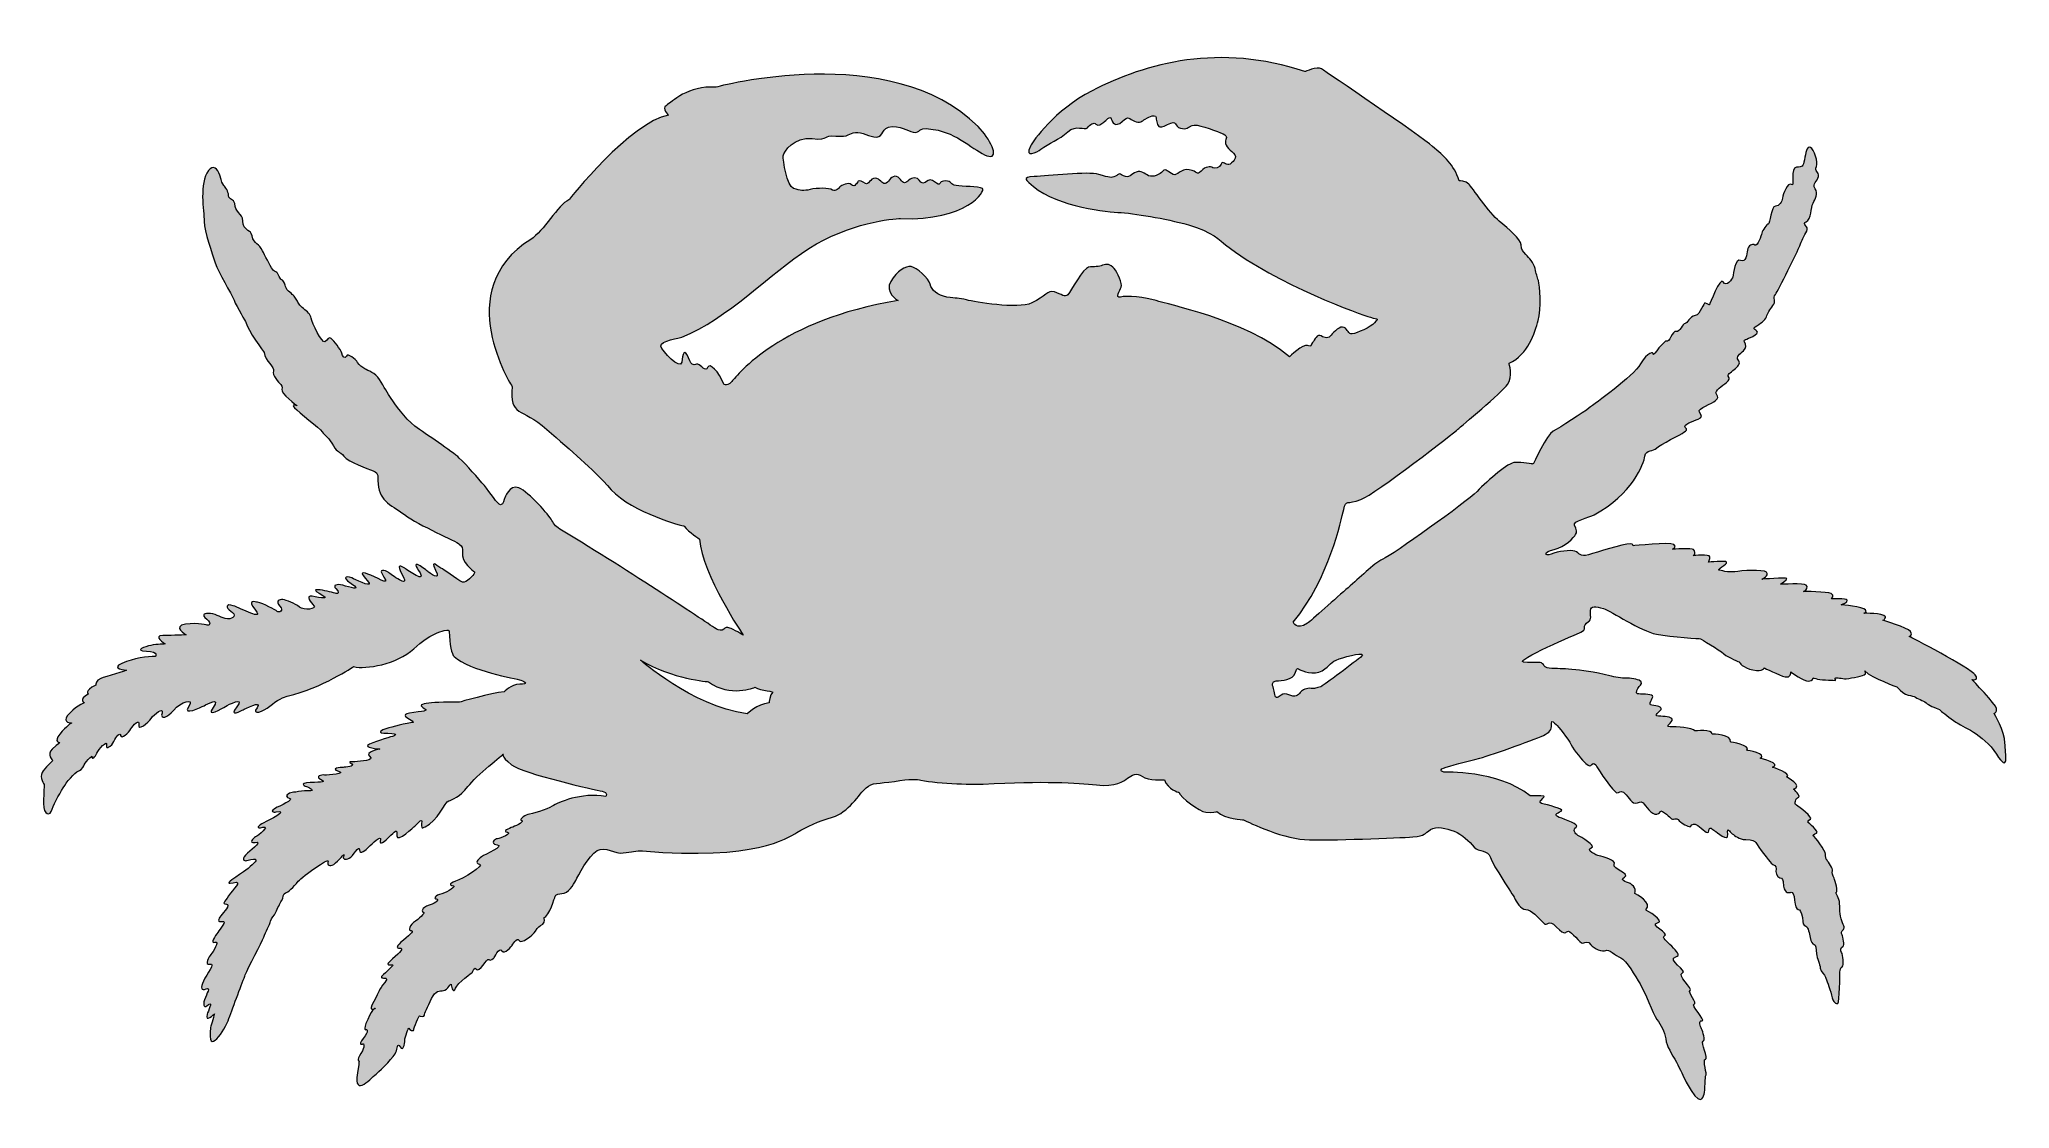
# Model space of a CAD drawing. Header units: inches. Extents: x 3.35 to 8.42, y -7.23 to -4.48.
import ezdxf

# ---------------------------------------------------------------- set-up
doc = ezdxf.new("R2010")
doc.units = ezdxf.units.IN
doc.header["$MEASUREMENT"] = 0
doc.layers.add('Layer 1', color=7, linetype='Continuous')

msp = doc.modelspace()

# ---------------------------------------------------------------- hatches: boundary and pattern name
at = {"layer": 'Layer 1', "true_color": 0xffffff}
h = msp.add_hatch(color=7, dxfattribs=at)
h.dxf.hatch_style = 2
edge = h.paths.add_edge_path()
edge.add_spline(control_points=[(5.1629, -6.0132), (5.1629, -6.0132), (5.0574, -5.8582), (5.0507, -5.7661), (5.0507, -5.7661), (5.0226, -5.7487), (5.0106, -5.7327), (5.0106, -5.7327), (4.8783, -5.6993), (4.8236, -5.6391), (4.7688, -5.579), (4.7247, -5.5429), (4.6579, -5.4842), (4.5911, -5.4254), (4.5617, -5.4534), (4.5684, -5.3733), (4.5684, -5.3733), (4.4085, -5.1252), (4.6165, -4.9952), (4.6486, -4.9752), (4.6873, -4.9057), (4.714, -4.8937), (4.714, -4.8937), (4.8743, -4.692), (4.9705, -4.6759), (4.9705, -4.6759), (4.9518, -4.6586), (4.9652, -4.6505), (4.9785, -4.6425), (5.0213, -4.5984), (5.0921, -4.6038), (5.0921, -4.6038), (5.5423, -4.4809), (5.7667, -4.7053), (5.7975, -4.736), (5.8228, -4.7868), (5.7948, -4.7815), (5.7667, -4.7761), (5.7213, -4.7267), (5.6639, -4.7147), (5.6064, -4.7026), (5.6238, -4.7187), (5.6064, -4.72), (5.5891, -4.7213), (5.577, -4.704), (5.5463, -4.7053), (5.5156, -4.7066), (5.5249, -4.732), (5.5062, -4.732), (5.4875, -4.732), (5.4688, -4.7187), (5.4514, -4.72), (5.4341, -4.7213), (5.4354, -4.7334), (5.4007, -4.7294), (5.366, -4.7254), (5.3873, -4.7414), (5.3406, -4.736), (5.2938, -4.7307), (5.2671, -4.7694), (5.2658, -4.7801), (5.2644, -4.7908), (5.2751, -4.8589), (5.2925, -4.8643), (5.3099, -4.8696), (5.3178, -4.871), (5.3352, -4.867), (5.3526, -4.863), (5.384, -4.862), (5.3927, -4.8683), (5.4, -4.8736), (5.4094, -4.863), (5.412, -4.8596), (5.4147, -4.8563), (5.4334, -4.8469), (5.4414, -4.8549), (5.4494, -4.863), (5.4555, -4.8489), (5.4588, -4.8456), (5.4621, -4.8423), (5.4695, -4.8463), (5.4775, -4.8516), (5.4855, -4.8569), (5.4889, -4.8376), (5.5022, -4.8382), (5.5156, -4.8389), (5.5182, -4.8529), (5.5276, -4.8516), (5.5369, -4.8503), (5.5403, -4.8342), (5.553, -4.8329), (5.5657, -4.8316), (5.5697, -4.8503), (5.5777, -4.8496), (5.5857, -4.8489), (5.5917, -4.8369), (5.6037, -4.8369), (5.6158, -4.8369), (5.6164, -4.8496), (5.6251, -4.8503), (5.6338, -4.8509), (5.6345, -4.8423), (5.6438, -4.8423), (5.6532, -4.8423), (5.6579, -4.8516), (5.6645, -4.8529), (5.6712, -4.8543), (5.6672, -4.8443), (5.6832, -4.8449), (5.6993, -4.8456), (5.6953, -4.8543), (5.7106, -4.8569), (5.726, -4.8596), (5.7681, -4.8583), (5.7781, -4.8643), (5.7881, -4.8703), (5.7372, -4.9481), (5.5677, -4.9418), (5.5497, -4.9411), (5.4341, -4.9531), (5.3319, -5.0186), (5.2297, -5.0841), (5.1231, -5.1996), (5.0046, -5.247), (5.0013, -5.2484), (4.9492, -5.2564), (4.9512, -5.2697), (4.9531, -5.2831), (5.0026, -5.3319), (5.0046, -5.3112), (5.0066, -5.2905), (5.0126, -5.2738), (5.0219, -5.2998), (5.0313, -5.3259), (5.0373, -5.3152), (5.046, -5.3165), (5.0547, -5.3178), (5.0667, -5.3385), (5.0714, -5.3245), (5.0761, -5.3105), (5.1007, -5.3365), (5.1121, -5.3659), (5.1121, -5.3659), (5.1181, -5.3773), (5.1335, -5.3606), (5.1489, -5.3439), (5.2564, -5.2023), (5.561, -5.1529), (5.561, -5.1529), (5.5256, -5.1308), (5.5423, -5.1034), (5.559, -5.076), (5.5797, -5.0633), (5.5944, -5.0653), (5.6091, -5.0674), (5.6398, -5.0947), (5.6438, -5.1108), (5.6478, -5.1268), (5.6619, -5.1388), (5.6866, -5.1435), (5.7113, -5.1482), (5.7166, -5.1448), (5.7373, -5.1509), (5.7581, -5.1569), (5.8682, -5.1749), (5.905, -5.1589), (5.9417, -5.1428), (5.9444, -5.1241), (5.9631, -5.1301), (5.9818, -5.1362), (5.9905, -5.1462), (5.9978, -5.1375), (6.0052, -5.1288), (6.0379, -5.0687), (6.0513, -5.0667), (6.0646, -5.0647), (6.078, -5.0667), (6.0873, -5.062), (6.0967, -5.0573), (6.1074, -5.0593), (6.1167, -5.07), (6.1261, -5.0807), (6.1381, -5.1094), (6.1348, -5.1181), (6.1314, -5.1268), (6.1187, -5.1468), (6.1328, -5.1435), (6.1468, -5.1402), (6.1989, -5.1435), (6.2249, -5.1529), (6.251, -5.1622), (6.4527, -5.2003), (6.5676, -5.2971), (6.5676, -5.2971), (6.603, -5.2637), (6.6144, -5.2684), (6.6257, -5.2731), (6.6217, -5.2671), (6.6271, -5.2604), (6.6324, -5.2537), (6.6397, -5.2377), (6.6491, -5.2437), (6.6585, -5.2497), (6.6691, -5.2504), (6.6752, -5.2417), (6.6812, -5.233), (6.6985, -5.2163), (6.7086, -5.2217), (6.7186, -5.227), (6.7179, -5.2397), (6.7293, -5.2384), (6.7406, -5.237), (6.7774, -5.221), (6.7867, -5.2096), (6.796, -5.1983), (6.7987, -5.2023), (6.776, -5.1956), (6.7533, -5.1889), (6.5364, -5.1128), (6.4033, -5.0092), (6.3913, -4.9999), (6.3686, -4.9745), (6.3078, -4.9578), (6.247, -4.9411), (6.1688, -4.9284), (6.1261, -4.9257), (6.0833, -4.9231), (5.9537, -4.907), (5.8977, -4.8489), (5.8977, -4.8489), (5.8749, -4.8342), (5.911, -4.8336), (5.9471, -4.8329), (6.0493, -4.8195), (6.0773, -4.8282), (6.1054, -4.8369), (6.1094, -4.8376), (6.1201, -4.8329), (6.1308, -4.8282), (6.1261, -4.8229), (6.1408, -4.8316), (6.1555, -4.8402), (6.1602, -4.8269), (6.1735, -4.8222), (6.1869, -4.8175), (6.1949, -4.8269), (6.2056, -4.8316), (6.2163, -4.8362), (6.235, -4.8289), (6.2423, -4.8195), (6.2496, -4.8102), (6.2563, -4.8235), (6.2684, -4.8282), (6.2804, -4.8329), (6.2871, -4.8122), (6.3098, -4.8162), (6.3325, -4.8202), (6.3285, -4.8322), (6.3405, -4.8195), (6.3525, -4.8068), (6.3646, -4.8075), (6.3706, -4.8109), (6.3766, -4.8142), (6.3873, -4.8115), (6.3919, -4.8015), (6.3966, -4.7915), (6.404, -4.8048), (6.412, -4.8028), (6.42, -4.8008), (6.4367, -4.7835), (6.424, -4.7734), (6.4113, -4.7634), (6.4006, -4.7507), (6.4033, -4.7414), (6.406, -4.732), (6.41, -4.7294), (6.3906, -4.7213), (6.3712, -4.7133), (6.3271, -4.6973), (6.3171, -4.702), (6.3071, -4.7066), (6.3038, -4.7133), (6.2871, -4.7093), (6.2704, -4.7053), (6.2811, -4.6859), (6.2543, -4.7), (6.2276, -4.714), (6.2303, -4.7013), (6.2263, -4.6933), (6.2223, -4.6853), (6.2329, -4.6643), (6.1935, -4.6879), (6.1902, -4.6899), (6.1828, -4.6973), (6.1688, -4.6913), (6.1548, -4.6853), (6.1555, -4.6753), (6.1375, -4.692), (6.1194, -4.7087), (6.1121, -4.6946), (6.1094, -4.6853), (6.1067, -4.6759), (6.096, -4.6893), (6.09, -4.694), (6.084, -4.6986), (6.0753, -4.7047), (6.07, -4.6986), (6.0646, -4.6926), (6.0553, -4.7), (6.0479, -4.708), (6.0406, -4.716), (6.0192, -4.6986), (5.9978, -4.7187), (5.9765, -4.7387), (5.9473, -4.7486), (5.9284, -4.7634), (5.919, -4.7708), (5.8843, -4.7881), (5.9017, -4.7554), (5.9091, -4.7414), (5.9617, -4.6639), (6.0599, -4.6131), (6.1996, -4.541), (6.3887, -4.4902), (6.6077, -4.5637), (6.6077, -4.5637), (6.6384, -4.5497), (6.6504, -4.557), (6.6625, -4.5644), (6.9063, -4.7307), (6.9357, -4.7561), (6.965, -4.7815), (6.9904, -4.8015), (7.0044, -4.8443), (7.0044, -4.8443), (7.0218, -4.8456), (7.0292, -4.8529), (7.0365, -4.8603), (7.0826, -4.9284), (7.1073, -4.9485), (7.132, -4.9685), (7.1628, -4.9945), (7.1634, -5.0092), (7.1641, -5.0239), (7.1675, -5.0246), (7.1755, -5.034), (7.1835, -5.0433), (7.1968, -5.0553), (7.1995, -5.07), (7.2022, -5.0847), (7.2048, -5.0901), (7.2082, -5.1014), (7.2115, -5.1128), (7.2162, -5.1736), (7.2075, -5.2043), (7.1988, -5.235), (7.1821, -5.2911), (7.1327, -5.3138), (7.1327, -5.3138), (7.1427, -5.3486), (7.1287, -5.3686), (7.1147, -5.3886), (7.0078, -5.4768), (7.0011, -5.4835), (6.9945, -5.4902), (6.7881, -5.6505), (6.7513, -5.6645), (6.7146, -5.6785), (6.7139, -5.6632), (6.7072, -5.6899), (6.7005, -5.7166), (6.6698, -5.8682), (6.5776, -5.9798), (6.5776, -5.9798), (6.5843, -6.0025), (6.6144, -5.9825), (6.6217, -5.9776), (6.6903, -5.9152), (6.7188, -5.8912), (6.7473, -5.8671), (6.7829, -5.8297), (6.8078, -5.8181), (6.8328, -5.8066), (7.0207, -5.673), (7.0501, -5.6436), (7.0795, -5.6142), (7.1312, -5.5688), (7.1481, -5.5688), (7.165, -5.5688), (7.1944, -5.5732), (7.1944, -5.5732), (7.1944, -5.5732), (7.23, -5.4966), (7.2461, -5.4886), (7.2621, -5.4806), (7.3253, -5.4396), (7.3387, -5.4289), (7.352, -5.4183), (7.4518, -5.3479), (7.4705, -5.3158), (7.4892, -5.2838), (7.5052, -5.2838), (7.5034, -5.2909), (7.5017, -5.298), (7.5328, -5.2517), (7.5382, -5.2571), (7.5435, -5.2624), (7.5533, -5.2294), (7.5623, -5.2321), (7.5711, -5.2348), (7.58, -5.2116), (7.5854, -5.2116), (7.5907, -5.2116), (7.597, -5.1929), (7.6112, -5.1912), (7.6255, -5.1894), (7.6317, -5.1555), (7.6379, -5.1591), (7.6442, -5.1626), (7.6477, -5.1635), (7.6477, -5.1635), (7.6477, -5.1635), (7.6762, -5.0896), (7.6833, -5.1048), (7.6905, -5.1199), (7.7072, -5.0969), (7.7083, -5.0914), (7.7098, -5.0834), (7.7145, -5.0433), (7.7279, -5.0493), (7.7412, -5.0553), (7.7439, -5.0346), (7.7459, -5.0226), (7.7479, -5.0106), (7.7573, -5.0059), (7.7646, -5.0099), (7.7719, -5.0139), (7.7813, -4.9859), (7.7826, -4.9792), (7.784, -4.9725), (7.7953, -4.9551), (7.7993, -4.9558), (7.8034, -4.9565), (7.8074, -4.909), (7.8174, -4.9097), (7.8274, -4.9104), (7.8347, -4.8984), (7.8354, -4.889), (7.8361, -4.8797), (7.8501, -4.8463), (7.8588, -4.8543), (7.8675, -4.8623), (7.8554, -4.8102), (7.8715, -4.8095), (7.8875, -4.8089), (7.8888, -4.8089), (7.8922, -4.7908), (7.8955, -4.7728), (7.8976, -4.7541), (7.9076, -4.7588), (7.9176, -4.7634), (7.9282, -4.7968), (7.9229, -4.8082), (7.9176, -4.8195), (7.9296, -4.8215), (7.9282, -4.8336), (7.9269, -4.8456), (7.9109, -4.8516), (7.9196, -4.865), (7.9282, -4.8783), (7.9203, -4.891), (7.9143, -4.9024), (7.9082, -4.9137), (7.9102, -4.9431), (7.8969, -4.9498), (7.8835, -4.9565), (7.9049, -4.9618), (7.8982, -4.9738), (7.8915, -4.9859), (7.8848, -4.9992), (7.8802, -5.0119), (7.8755, -5.0246), (7.8247, -5.1275), (7.8174, -5.1368), (7.81, -5.1462), (7.8201, -5.1555), (7.8113, -5.1655), (7.8027, -5.1756), (7.7973, -5.1856), (7.7946, -5.1943), (7.792, -5.2029), (7.7773, -5.213), (7.7653, -5.2203), (7.7533, -5.2277), (7.7826, -5.2297), (7.7659, -5.241), (7.7492, -5.2524), (7.7339, -5.2517), (7.7379, -5.2591), (7.7419, -5.2664), (7.7439, -5.2744), (7.7352, -5.2818), (7.7265, -5.2891), (7.7158, -5.2985), (7.7218, -5.3051), (7.7279, -5.3118), (7.7245, -5.3192), (7.7152, -5.3272), (7.7058, -5.3352), (7.6931, -5.3419), (7.6965, -5.3472), (7.6998, -5.3526), (7.7005, -5.3566), (7.6911, -5.3639), (7.6818, -5.3713), (7.6597, -5.3853), (7.6657, -5.3933), (7.6718, -5.4013), (7.6711, -5.402), (7.6638, -5.41), (7.6564, -5.418), (7.6157, -5.4294), (7.6223, -5.4394), (7.629, -5.4494), (7.6297, -5.4528), (7.619, -5.4574), (7.6083, -5.4621), (7.5776, -5.4721), (7.5856, -5.4788), (7.5936, -5.4855), (7.5883, -5.4868), (7.5822, -5.4915), (7.5762, -5.4962), (7.5201, -5.5229), (7.5121, -5.5323), (7.5041, -5.5416), (7.4847, -5.5343), (7.4821, -5.553), (7.4794, -5.5717), (7.449, -5.6521), (7.3511, -5.7039), (7.3398, -5.7099), (7.2944, -5.72), (7.301, -5.7306), (7.3077, -5.7413), (7.307, -5.7494), (7.3037, -5.7547), (7.3004, -5.76), (7.2763, -5.7874), (7.2483, -5.7928), (7.2202, -5.7981), (7.2236, -5.8121), (7.2409, -5.8048), (7.2583, -5.7974), (7.2897, -5.7934), (7.3017, -5.7974), (7.3137, -5.8015), (7.3144, -5.8135), (7.3371, -5.8068), (7.3598, -5.8001), (7.4226, -5.7787), (7.446, -5.7787), (7.4513, -5.7787), (7.452, -5.7834), (7.452, -5.7834), (7.452, -5.7834), (7.5462, -5.7734), (7.5562, -5.7801), (7.5662, -5.7868), (7.5529, -5.7921), (7.5529, -5.7921), (7.5529, -5.7921), (7.6043, -5.7894), (7.607, -5.7928), (7.6096, -5.7961), (7.6143, -5.8041), (7.6063, -5.8088), (7.6063, -5.8088), (7.6484, -5.8048), (7.649, -5.8115), (7.6497, -5.8181), (7.6457, -5.8255), (7.6457, -5.8255), (7.6457, -5.8255), (7.6884, -5.8208), (7.6918, -5.8255), (7.6951, -5.8302), (7.6637, -5.8462), (7.6731, -5.8462), (7.6751, -5.8462), (7.6972, -5.8529), (7.7132, -5.8502), (7.7292, -5.8475), (7.786, -5.8435), (7.7946, -5.8515), (7.8034, -5.8596), (7.7826, -5.8696), (7.7826, -5.8696), (7.7826, -5.8696), (7.8448, -5.8642), (7.8468, -5.8676), (7.8488, -5.8709), (7.8308, -5.8823), (7.8308, -5.8823), (7.8308, -5.8823), (7.8922, -5.8796), (7.8969, -5.8843), (7.9015, -5.8889), (7.8995, -5.8976), (7.8895, -5.901), (7.8895, -5.901), (7.951, -5.901), (7.961, -5.9063), (7.971, -5.9117), (7.9616, -5.9197), (7.9616, -5.9197), (7.9616, -5.9197), (7.9997, -5.9183), (8.0024, -5.9237), (8.0051, -5.929), (7.987, -5.935), (7.987, -5.935), (7.987, -5.935), (8.0438, -5.9404), (8.0492, -5.9484), (8.0545, -5.9564), (8.0451, -5.9571), (8.0451, -5.9571), (8.0451, -5.9571), (8.0939, -5.9558), (8.1006, -5.9664), (8.1006, -5.9664), (8.0993, -5.9751), (8.0939, -5.9751), (8.0939, -5.9751), (8.1574, -5.9938), (8.1647, -6.0039), (8.1721, -6.0139), (8.162, -6.0165), (8.162, -6.0165), (8.162, -6.0165), (8.3204, -6.0987), (8.3317, -6.1154), (8.3431, -6.1321), (8.323, -6.1274), (8.323, -6.1274), (8.323, -6.1274), (8.3858, -6.1922), (8.3865, -6.2022), (8.3872, -6.2122), (8.3831, -6.2136), (8.3798, -6.2143), (8.3798, -6.2143), (8.4072, -6.2617), (8.4079, -6.2904), (8.4086, -6.3191), (8.4199, -6.3719), (8.3858, -6.3191), (8.3518, -6.2664), (8.297, -6.2483), (8.2816, -6.237), (8.2662, -6.2256), (8.2476, -6.2122), (8.2422, -6.2069), (8.2369, -6.2016), (8.2142, -6.1962), (8.2082, -6.1895), (8.2021, -6.1829), (8.1868, -6.1789), (8.1781, -6.1728), (8.1694, -6.1668), (8.152, -6.1728), (8.13, -6.1461), (8.13, -6.1461), (8.0672, -6.1241), (8.0472, -6.1054), (8.0472, -6.1054), (8.0538, -6.1121), (8.0458, -6.1154), (8.0378, -6.1187), (8.0057, -6.1261), (7.995, -6.1254), (7.9844, -6.1247), (7.9697, -6.1194), (7.9717, -6.1261), (7.9737, -6.1328), (7.9744, -6.1288), (7.9537, -6.1288), (7.9329, -6.1288), (7.9143, -6.1234), (7.9143, -6.1234), (7.9143, -6.1234), (7.9143, -6.1301), (7.9029, -6.1314), (7.8915, -6.1328), (7.8575, -6.108), (7.8575, -6.108), (7.8575, -6.108), (7.8581, -6.1254), (7.8428, -6.1207), (7.8274, -6.1161), (7.7886, -6.0974), (7.7886, -6.0974), (7.7886, -6.0974), (7.7873, -6.1074), (7.7599, -6.1027), (7.7325, -6.098), (7.7252, -6.0827), (7.7252, -6.0827), (7.7252, -6.0827), (7.6978, -6.072), (7.6851, -6.0613), (7.6724, -6.0506), (7.625, -6.0225), (7.625, -6.0225), (7.625, -6.0225), (7.5515, -6.0179), (7.5115, -6.0105), (7.4714, -6.0032), (7.3952, -5.9511), (7.3752, -5.9451), (7.3551, -5.9391), (7.3425, -5.9377), (7.3418, -5.9497), (7.3411, -5.9618), (7.3458, -5.9738), (7.3371, -5.9785), (7.3284, -5.9831), (7.3258, -5.9898), (7.3264, -5.9938), (7.3271, -5.9978), (7.3237, -6.0025), (7.3171, -6.0058), (7.3104, -6.0092), (7.1427, -6.0793), (7.1701, -6.0827), (7.1975, -6.086), (7.2129, -6.08), (7.2189, -6.0867), (7.2249, -6.0934), (7.2215, -6.0967), (7.2429, -6.0987), (7.2643, -6.1007), (7.3092, -6.0974), (7.3919, -6.1181), (7.4026, -6.1207), (7.4253, -6.1247), (7.4313, -6.1241), (7.4373, -6.1234), (7.4573, -6.1247), (7.4674, -6.1294), (7.4774, -6.1341), (7.472, -6.1408), (7.4674, -6.1455), (7.4627, -6.1501), (7.456, -6.1628), (7.4627, -6.1642), (7.4694, -6.1655), (7.4974, -6.1642), (7.5014, -6.1695), (7.5054, -6.1748), (7.4867, -6.1929), (7.5001, -6.1935), (7.5135, -6.1942), (7.5261, -6.1989), (7.5235, -6.2042), (7.5208, -6.2096), (7.5021, -6.2209), (7.5168, -6.2216), (7.5315, -6.2223), (7.5509, -6.2229), (7.5522, -6.2303), (7.5535, -6.2376), (7.5308, -6.249), (7.5469, -6.249), (7.5629, -6.249), (7.6043, -6.2503), (7.6103, -6.2597), (7.6103, -6.2597), (7.6564, -6.255), (7.6551, -6.2677), (7.6551, -6.2677), (7.7072, -6.269), (7.7018, -6.2877), (7.7018, -6.2877), (7.7552, -6.2971), (7.7445, -6.3091), (7.7445, -6.3091), (7.798, -6.3191), (7.7786, -6.3298), (7.7786, -6.3298), (7.8361, -6.3445), (7.81, -6.3532), (7.81, -6.3532), (7.8614, -6.3686), (7.8468, -6.3786), (7.8468, -6.3786), (7.8902, -6.4013), (7.8641, -6.4093), (7.8641, -6.4093), (7.8842, -6.4273), (7.8768, -6.43), (7.8695, -6.4327), (7.8648, -6.4467), (7.8715, -6.4507), (7.8781, -6.4547), (7.9156, -6.4834), (7.9076, -6.4868), (7.8995, -6.4901), (7.9015, -6.4948), (7.9015, -6.4948), (7.9015, -6.4948), (7.9309, -6.5195), (7.9236, -6.5222), (7.9162, -6.5249), (7.9115, -6.5289), (7.9149, -6.5295), (7.9182, -6.5302), (7.947, -6.569), (7.9463, -6.5763), (7.9456, -6.5836), (7.9476, -6.5883), (7.9503, -6.5923), (7.953, -6.5963), (7.9663, -6.6144), (7.9643, -6.6197), (7.9623, -6.6251), (7.9643, -6.6311), (7.9683, -6.6384), (7.9723, -6.6458), (7.979, -6.6738), (7.9744, -6.6745), (7.9697, -6.6752), (7.977, -6.6805), (7.9811, -6.6932), (7.985, -6.7059), (7.9811, -6.7266), (7.9864, -6.7426), (7.9917, -6.7587), (7.9977, -6.7653), (7.9924, -6.77), (7.987, -6.7747), (7.987, -6.7794), (7.989, -6.784), (7.9911, -6.7887), (7.9964, -6.8121), (7.9911, -6.8141), (7.9857, -6.8161), (7.9844, -6.8248), (7.9877, -6.8295), (7.9911, -6.8341), (7.9944, -6.8642), (7.9897, -6.8662), (7.985, -6.8682), (7.9837, -6.8749), (7.9837, -6.8796), (7.9837, -6.8842), (7.9824, -6.9577), (7.9783, -6.9604), (7.9744, -6.9631), (7.9657, -6.959), (7.9616, -6.939), (7.9577, -6.919), (7.9476, -6.8996), (7.9463, -6.8929), (7.9449, -6.8862), (7.9336, -6.8796), (7.9329, -6.8695), (7.9323, -6.8595), (7.9243, -6.8448), (7.9229, -6.8328), (7.9216, -6.8208), (7.9216, -6.8087), (7.9169, -6.8087), (7.9122, -6.8087), (7.9096, -6.8021), (7.9069, -6.7907), (7.9042, -6.7794), (7.9029, -6.766), (7.8955, -6.762), (7.8882, -6.758), (7.8888, -6.756), (7.8869, -6.7399), (7.8848, -6.7239), (7.8802, -6.7199), (7.8762, -6.7186), (7.8721, -6.7172), (7.8675, -6.7106), (7.8668, -6.6952), (7.8661, -6.6798), (7.8614, -6.6738), (7.8581, -6.6745), (7.8548, -6.6752), (7.8414, -6.6798), (7.8387, -6.6591), (7.8361, -6.6384), (7.8368, -6.6398), (7.8287, -6.6371), (7.8207, -6.6344), (7.8174, -6.6231), (7.8194, -6.6144), (7.8214, -6.6057), (7.812, -6.605), (7.8067, -6.5997), (7.8014, -6.5943), (7.7733, -6.5574), (7.7673, -6.5469), (7.7646, -6.5422), (7.7586, -6.5389), (7.7412, -6.5389), (7.7239, -6.5389), (7.7139, -6.5289), (7.7065, -6.5242), (7.6992, -6.5195), (7.6931, -6.5028), (7.6951, -6.5255), (7.6972, -6.5482), (7.6664, -6.5189), (7.6611, -6.5162), (7.6557, -6.5135), (7.6477, -6.5028), (7.6464, -6.5162), (7.645, -6.5295), (7.629, -6.5102), (7.6183, -6.5028), (7.6076, -6.4955), (7.6036, -6.5001), (7.6003, -6.5048), (7.597, -6.5095), (7.5809, -6.4988), (7.5742, -6.4941), (7.5676, -6.4895), (7.5682, -6.4828), (7.5589, -6.4861), (7.5495, -6.4895), (7.5482, -6.4808), (7.5322, -6.4701), (7.5161, -6.4594), (7.5275, -6.4701), (7.5128, -6.4734), (7.4981, -6.4768), (7.4841, -6.4514), (7.4774, -6.4447), (7.4707, -6.438), (7.4667, -6.4454), (7.4567, -6.4454), (7.4467, -6.4454), (7.436, -6.4233), (7.4266, -6.4173), (7.4173, -6.4113), (7.4166, -6.42), (7.4092, -6.4187), (7.4019, -6.4173), (7.3618, -6.3592), (7.3585, -6.3519), (7.3551, -6.3445), (7.3505, -6.3412), (7.3458, -6.3458), (7.3411, -6.3505), (7.3398, -6.3512), (7.3304, -6.3438), (7.3211, -6.3365), (7.3004, -6.3098), (7.2924, -6.2951), (7.2843, -6.2804), (7.2583, -6.2463), (7.2536, -6.243), (7.2489, -6.2396), (7.2416, -6.229), (7.2416, -6.2403), (7.2416, -6.2517), (7.2416, -6.2603), (7.2256, -6.269), (7.2095, -6.2777), (7.0906, -6.3205), (7.0572, -6.3298), (7.0238, -6.3392), (6.9784, -6.3492), (6.9637, -6.3552), (6.949, -6.3612), (6.9657, -6.3659), (6.9657, -6.3659), (6.9657, -6.3659), (7.1027, -6.3592), (7.1868, -6.4267), (7.1868, -6.4267), (7.2162, -6.426), (7.2222, -6.4273), (7.2282, -6.4287), (7.2029, -6.442), (7.2162, -6.446), (7.2296, -6.45), (7.2777, -6.4607), (7.2663, -6.4661), (7.2549, -6.4714), (7.2463, -6.4768), (7.2616, -6.4821), (7.277, -6.4875), (7.3151, -6.5001), (7.305, -6.5068), (7.295, -6.5135), (7.3024, -6.5242), (7.3091, -6.5282), (7.3157, -6.5322), (7.3592, -6.5549), (7.3438, -6.5603), (7.3284, -6.5656), (7.3565, -6.5796), (7.3645, -6.581), (7.3725, -6.5823), (7.4099, -6.5923), (7.4033, -6.603), (7.3966, -6.6137), (7.446, -6.6271), (7.4293, -6.6357), (7.4126, -6.6444), (7.444, -6.6518), (7.444, -6.6518), (7.444, -6.6518), (7.462, -6.6631), (7.456, -6.6778), (7.456, -6.6778), (7.5054, -6.7032), (7.4841, -6.7199), (7.4841, -6.7199), (7.5368, -6.7493), (7.5141, -6.7533), (7.4914, -6.7573), (7.5475, -6.7814), (7.5322, -6.7867), (7.5168, -6.7921), (7.5876, -6.8348), (7.5615, -6.8408), (7.5355, -6.8468), (7.5943, -6.8782), (7.5783, -6.8822), (7.5622, -6.8862), (7.6063, -6.9243), (7.5983, -6.9276), (7.5903, -6.931), (7.619, -6.9624), (7.6083, -6.9624), (7.5976, -6.9624), (7.6397, -7.0051), (7.629, -7.0051), (7.6183, -7.0051), (7.6243, -7.0192), (7.6277, -7.0258), (7.631, -7.0325), (7.6383, -7.0559), (7.6317, -7.0579), (7.625, -7.0599), (7.6457, -7.1033), (7.6377, -7.104), (7.6297, -7.1047), (7.6424, -7.1454), (7.639, -7.1461), (7.6357, -7.1467), (7.6377, -7.1848), (7.6344, -7.1942), (7.631, -7.2035), (7.6253, -7.2311), (7.5883, -7.1628), (7.5796, -7.1467), (7.5742, -7.132), (7.5629, -7.1113), (7.5515, -7.0906), (7.5375, -7.0713), (7.5355, -7.0519), (7.5335, -7.0325), (7.5228, -7.0165), (7.5128, -7.0018), (7.5028, -6.9871), (7.4814, -6.9297), (7.4694, -6.9103), (7.4573, -6.8909), (7.434, -6.8488), (7.4199, -6.8435), (7.4059, -6.8381), (7.3885, -6.8188), (7.3812, -6.8241), (7.3738, -6.8295), (7.3505, -6.8201), (7.3431, -6.8094), (7.3358, -6.7987), (7.3291, -6.8047), (7.3224, -6.8054), (7.3157, -6.8061), (7.2924, -6.7747), (7.285, -6.7747), (7.2777, -6.7747), (7.2783, -6.7887), (7.2549, -6.764), (7.2316, -6.7393), (7.2329, -6.766), (7.2209, -6.7533), (7.2089, -6.7406), (7.1888, -6.7186), (7.1755, -6.7192), (7.1621, -6.7199), (7.1508, -6.6972), (7.1467, -6.6892), (7.1427, -6.6812), (7.0906, -6.6057), (7.0846, -6.585), (7.0786, -6.5643), (7.0546, -6.5723), (7.0425, -6.5583), (7.0305, -6.5442), (7.0118, -6.5249), (6.9911, -6.5175), (6.9704, -6.5102), (6.9463, -6.5035), (6.9303, -6.5135), (6.9143, -6.5235), (6.919, -6.5295), (6.8849, -6.5322), (6.8508, -6.5349), (6.6678, -6.5422), (6.6063, -6.5389), (6.5449, -6.5356), (6.4487, -6.4881), (6.4487, -6.4881), (6.4487, -6.4881), (6.4026, -6.4868), (6.3813, -6.4667), (6.3813, -6.4667), (6.3686, -6.4708), (6.3525, -6.4688), (6.3365, -6.4667), (6.2877, -6.4313), (6.2831, -6.4173), (6.2831, -6.4173), (6.2543, -6.4106), (6.2463, -6.3853), (6.2463, -6.3853), (6.2042, -6.3879), (6.1895, -6.3766), (6.1748, -6.3652), (6.1622, -6.3739), (6.1515, -6.3813), (6.1408, -6.3886), (6.1214, -6.4046), (6.0713, -6.3986), (6.0212, -6.3926), (5.9368, -6.3879), (5.7801, -6.3966), (5.7681, -6.3973), (5.6643, -6.3962), (5.6198, -6.3859), (5.6111, -6.3839), (5.5924, -6.3826), (5.5516, -6.3893), (5.5109, -6.3959), (5.4949, -6.3913), (5.4788, -6.406), (5.4628, -6.4207), (5.4314, -6.4708), (5.3927, -6.4814), (5.3539, -6.4921), (5.3285, -6.5055), (5.3011, -6.5209), (5.2738, -6.5362), (5.1973, -6.5927), (4.9037, -6.5683), (4.8877, -6.5669), (4.8757, -6.571), (4.8543, -6.5736), (4.8329, -6.5763), (4.8089, -6.5556), (4.7868, -6.5676), (4.7648, -6.5796), (4.7374, -6.6344), (4.7321, -6.6444), (4.7267, -6.6545), (4.7127, -6.6778), (4.696, -6.6778), (4.6793, -6.6778), (4.6786, -6.6865), (4.6786, -6.6865), (4.6786, -6.6865), (4.6646, -6.7359), (4.6499, -6.7406), (4.6499, -6.7406), (4.6559, -6.7506), (4.6472, -6.7566), (4.6385, -6.7627), (4.6359, -6.7633), (4.6285, -6.7747), (4.6212, -6.786), (4.5918, -6.8087), (4.5864, -6.7987), (4.5811, -6.7887), (4.5684, -6.8114), (4.5684, -6.8114), (4.5684, -6.8114), (4.549, -6.8368), (4.5423, -6.8254), (4.5357, -6.8141), (4.5216, -6.8441), (4.5216, -6.8441), (4.5216, -6.8441), (4.5116, -6.8528), (4.5083, -6.8475), (4.5049, -6.8421), (4.4829, -6.8829), (4.4776, -6.8729), (4.4722, -6.8629), (4.4669, -6.8802), (4.4669, -6.8802), (4.4669, -6.8802), (4.4274, -6.9083), (4.4228, -6.9216), (4.4181, -6.935), (4.4121, -6.9216), (4.4121, -6.913), (4.4121, -6.9043), (4.4021, -6.927), (4.392, -6.9276), (4.382, -6.9283), (4.3713, -6.9263), (4.3613, -6.9477), (4.3513, -6.9691), (4.3426, -6.9871), (4.3433, -6.9911), (4.3439, -6.9951), (4.3306, -6.9944), (4.3299, -6.9924), (4.3293, -6.9904), (4.3146, -7.0238), (4.3159, -7.0285), (4.3172, -7.0332), (4.3032, -7.0285), (4.3032, -7.0245), (4.3032, -7.0205), (4.2925, -7.0472), (4.2925, -7.0559), (4.2925, -7.0646), (4.2878, -7.0853), (4.2805, -7.0726), (4.2732, -7.0599), (4.2725, -7.0773), (4.2698, -7.086), (4.2671, -7.0946), (4.2317, -7.132), (4.221, -7.1401), (4.2104, -7.1481), (4.1591, -7.2076), (4.1709, -7.1394), (4.1736, -7.124), (4.1749, -7.1087), (4.1749, -7.1087), (4.1749, -7.1087), (4.1676, -7.1087), (4.1796, -7.0893), (4.1916, -7.0699), (4.1856, -7.0646), (4.1856, -7.0646), (4.1856, -7.0646), (4.1689, -7.0713), (4.1856, -7.0506), (4.2023, -7.0298), (4.1936, -7.0278), (4.1936, -7.0278), (4.1936, -7.0278), (4.1823, -7.0332), (4.197, -7.0018), (4.2117, -6.9704), (4.217, -6.9731), (4.217, -6.9731), (4.217, -6.9731), (4.195, -6.9851), (4.2124, -6.9557), (4.2297, -6.9263), (4.223, -6.929), (4.2411, -6.9063), (4.2591, -6.8836), (4.213, -6.9076), (4.2424, -6.8816), (4.2718, -6.8555), (4.2604, -6.8615), (4.2531, -6.8615), (4.2458, -6.8615), (4.2471, -6.8575), (4.2678, -6.8401), (4.2885, -6.8228), (4.2858, -6.8174), (4.2785, -6.8181), (4.2711, -6.8188), (4.2685, -6.8141), (4.2892, -6.7974), (4.3099, -6.7807), (4.3159, -6.7733), (4.3085, -6.7733), (4.3012, -6.7733), (4.3039, -6.7593), (4.3199, -6.7486), (4.3359, -6.7379), (4.3453, -6.7253), (4.3406, -6.7259), (4.3359, -6.7266), (4.3339, -6.7146), (4.3553, -6.7079), (4.3767, -6.7012), (4.38, -6.6919), (4.3733, -6.6919), (4.3667, -6.6919), (4.3693, -6.6825), (4.3874, -6.6785), (4.4054, -6.6745), (4.4248, -6.6578), (4.4174, -6.6578), (4.4101, -6.6578), (4.4027, -6.6531), (4.4228, -6.6464), (4.4428, -6.6398), (4.4983, -6.605), (4.4849, -6.6023), (4.4715, -6.5997), (4.4796, -6.591), (4.4896, -6.5836), (4.4996, -6.5763), (4.5504, -6.5563), (4.5297, -6.5523), (4.5089, -6.5482), (4.525, -6.5376), (4.531, -6.5369), (4.537, -6.5362), (4.5704, -6.5229), (4.5564, -6.5202), (4.5423, -6.5175), (4.559, -6.5108), (4.5704, -6.5068), (4.5818, -6.5028), (4.6005, -6.4915), (4.5931, -6.4901), (4.5858, -6.4888), (4.5985, -6.4774), (4.6085, -6.4748), (4.6185, -6.4721), (4.6586, -6.4627), (4.6719, -6.4534), (4.6853, -6.444), (4.7467, -6.4166), (4.8095, -6.4287), (4.8095, -6.4287), (4.8162, -6.418), (4.8002, -6.4147), (4.7842, -6.4113), (4.5978, -6.3706), (4.5671, -6.3465), (4.5363, -6.3225), (4.5464, -6.3191), (4.5464, -6.3191), (4.5464, -6.3191), (4.4762, -6.3752), (4.4548, -6.4026), (4.4335, -6.43), (4.4148, -6.4367), (4.4054, -6.4394), (4.3961, -6.442), (4.3767, -6.4919), (4.3446, -6.5062), (4.3386, -6.5088), (4.3336, -6.515), (4.3359, -6.4915), (4.3366, -6.4848), (4.3239, -6.4988), (4.3179, -6.5048), (4.3179, -6.5048), (4.2714, -6.5485), (4.2722, -6.5293), (4.2732, -6.5102), (4.2683, -6.5164), (4.2504, -6.5338), (4.2326, -6.5511), (4.2268, -6.5516), (4.2299, -6.5391), (4.233, -6.5266), (4.2077, -6.5502), (4.2001, -6.5578), (4.1925, -6.5654), (4.177, -6.5796), (4.1761, -6.5654), (4.1752, -6.5511), (4.1605, -6.5823), (4.1498, -6.5872), (4.1391, -6.5921), (4.1311, -6.5899), (4.1355, -6.5801), (4.14, -6.5703), (4.1213, -6.5952), (4.1097, -6.6028), (4.0981, -6.6104), (4.0923, -6.6046), (4.095, -6.5948), (4.0977, -6.585), (4.0309, -6.6322), (4.0184, -6.6464), (4.006, -6.6607), (3.9921, -6.6758), (3.9854, -6.6763), (3.9788, -6.6767), (3.9806, -6.6901), (3.9757, -6.6968), (3.9708, -6.7034), (3.9654, -6.7155), (3.961, -6.7261), (3.9565, -6.7368), (3.949, -6.7399), (3.9472, -6.7489), (3.9454, -6.7578), (3.9338, -6.7773), (3.9298, -6.7898), (3.9258, -6.8023), (3.8884, -6.87), (3.8822, -6.8869), (3.8759, -6.9038), (3.8505, -6.9697), (3.8403, -6.9991), (3.8301, -7.0285), (3.7825, -7.1019), (3.7931, -7.0223), (3.794, -7.0156), (3.8029, -6.9875), (3.8029, -6.9875), (3.8029, -6.9875), (3.7772, -7.0124), (3.7842, -6.988), (3.786, -6.9817), (3.7998, -6.9533), (3.7878, -6.9635), (3.7757, -6.9737), (3.7722, -6.9671), (3.7775, -6.951), (3.7828, -6.935), (3.7944, -6.9176), (3.7815, -6.923), (3.7686, -6.9283), (3.7664, -6.9216), (3.7748, -6.9029), (3.7833, -6.8842), (3.8069, -6.8562), (3.7913, -6.8597), (3.7757, -6.8633), (3.7886, -6.8393), (3.794, -6.8344), (3.7993, -6.8295), (3.8171, -6.7987), (3.8038, -6.8032), (3.7904, -6.8076), (3.8056, -6.7867), (3.8113, -6.7778), (3.8171, -6.7689), (3.8367, -6.7475), (3.8234, -6.7497), (3.81, -6.752), (3.8118, -6.7444), (3.8194, -6.7351), (3.8269, -6.7257), (3.8461, -6.7061), (3.8336, -6.7052), (3.8212, -6.7043), (3.8287, -6.7008), (3.8394, -6.6838), (3.8501, -6.6669), (3.8777, -6.6438), (3.851, -6.65), (3.8243, -6.6562), (3.8537, -6.6393), (3.8617, -6.6331), (3.8697, -6.6268), (3.948, -6.5758), (3.8862, -6.593), (3.8781, -6.5952), (3.871, -6.5881), (3.8875, -6.5743), (3.904, -6.5605), (3.9263, -6.5427), (3.9076, -6.5462), (3.8888, -6.5498), (3.9027, -6.5351), (3.9089, -6.5324), (3.9151, -6.5298), (3.9472, -6.5022), (3.9276, -6.5075), (3.908, -6.5128), (3.9144, -6.5033), (3.9298, -6.4959), (3.9409, -6.4906), (3.9981, -6.4623), (3.9619, -6.4679), (3.9561, -6.4688), (3.9407, -6.4692), (3.9641, -6.4558), (3.9672, -6.4541), (4.0109, -6.4358), (3.9953, -6.4322), (3.9797, -6.4287), (3.9939, -6.4189), (4.0024, -6.418), (4.0109, -6.4171), (4.0425, -6.4122), (4.0509, -6.4135), (4.0594, -6.4149), (4.0487, -6.4055), (4.0425, -6.4037), (4.0362, -6.402), (4.0175, -6.3944), (4.0492, -6.3926), (4.0808, -6.3908), (4.0906, -6.3913), (4.0759, -6.3841), (4.0612, -6.377), (4.0776, -6.3721), (4.0861, -6.373), (4.0946, -6.3739), (4.1444, -6.3699), (4.1217, -6.3628), (4.099, -6.3556), (4.1275, -6.3539), (4.1338, -6.3534), (4.14, -6.353), (4.1654, -6.3507), (4.156, -6.3445), (4.1467, -6.3383), (4.1485, -6.3392), (4.164, -6.3387), (4.1796, -6.3383), (4.2161, -6.3352), (4.2019, -6.3249), (4.1876, -6.3147), (4.2281, -6.3062), (4.2281, -6.3062), (4.2281, -6.3062), (4.1814, -6.3031), (4.2015, -6.2937), (4.2215, -6.2844), (4.2625, -6.2733), (4.2625, -6.2733), (4.2625, -6.2733), (4.282, -6.2653), (4.2491, -6.2657), (4.2161, -6.2661), (4.232, -6.2573), (4.246, -6.2532), (4.2567, -6.2501), (4.299, -6.239), (4.3137, -6.2376), (4.3137, -6.2376), (4.3163, -6.2363), (4.3047, -6.2296), (4.2932, -6.2229), (4.282, -6.2163), (4.3154, -6.2122), (4.3488, -6.2082), (4.3533, -6.2078), (4.34, -6.1998), (4.3266, -6.1918), (4.3417, -6.1895), (4.3609, -6.1873), (4.38, -6.1851), (4.4335, -6.1855), (4.4335, -6.1855), (4.4335, -6.1855), (4.515, -6.1615), (4.5479, -6.1593), (4.5479, -6.1593), (4.5648, -6.1397), (4.588, -6.1397), (4.6111, -6.1397), (4.6036, -6.133), (4.5907, -6.129), (4.5777, -6.125), (4.4598, -6.1052), (4.4192, -6.068), (4.4139, -6.0631), (4.4068, -6.037), (4.4068, -6.0043), (4.4068, -6.0021), (4.4045, -5.9981), (4.3934, -6.0016), (4.3823, -6.0052), (4.3604, -6.0083), (4.3159, -6.0484), (4.2714, -6.0885), (4.1921, -6.1018), (4.1609, -6.0942), (4.1609, -6.0942), (4.0799, -6.1492), (3.9899, -6.17), (3.9841, -6.1713), (3.9619, -6.1811), (3.9454, -6.1958), (3.9289, -6.2105), (3.8973, -6.2207), (3.9124, -6.1998), (3.9276, -6.1789), (3.8795, -6.2038), (3.8764, -6.2051), (3.8732, -6.2065), (3.8381, -6.2265), (3.8603, -6.198), (3.8826, -6.1695), (3.8381, -6.1927), (3.831, -6.1967), (3.8238, -6.2007), (3.778, -6.2283), (3.7993, -6.1993), (3.8207, -6.1704), (3.7833, -6.1913), (3.7762, -6.1949), (3.7691, -6.1985), (3.7188, -6.222), (3.7366, -6.1971), (3.7544, -6.1722), (3.7147, -6.1855), (3.6982, -6.206), (3.6818, -6.2265), (3.6626, -6.2305), (3.668, -6.2136), (3.6733, -6.1967), (3.6479, -6.2163), (3.6404, -6.2274), (3.6328, -6.2385), (3.6043, -6.2608), (3.6083, -6.2439), (3.6123, -6.2269), (3.5923, -6.2443), (3.5878, -6.2546), (3.5834, -6.2648), (3.562, -6.2817), (3.5615, -6.2715), (3.5611, -6.2612), (3.5495, -6.2746), (3.5442, -6.2866), (3.5388, -6.2987), (3.5224, -6.3098), (3.5255, -6.2955), (3.5286, -6.2813), (3.5037, -6.3071), (3.5005, -6.3169), (3.4974, -6.3267), (3.4863, -6.3356), (3.4881, -6.3267), (3.4898, -6.3178), (3.4671, -6.345), (3.4667, -6.3498), (3.4663, -6.3548), (3.4547, -6.3641), (3.4538, -6.3623), (3.4529, -6.3605), (3.4262, -6.3846), (3.4177, -6.3997), (3.4093, -6.4149), (3.3905, -6.4434), (3.3857, -6.4612), (3.3808, -6.479), (3.3629, -6.4777), (3.3634, -6.446), (3.3638, -6.4144), (3.3652, -6.3984), (3.3652, -6.3984), (3.3652, -6.3984), (3.3527, -6.3788), (3.3594, -6.3668), (3.3661, -6.3548), (3.3874, -6.3356), (3.3874, -6.3356), (3.3874, -6.3356), (3.3696, -6.3209), (3.3857, -6.3062), (3.4017, -6.2915), (3.4052, -6.2897), (3.4052, -6.2897), (3.4052, -6.2897), (3.3883, -6.2888), (3.4052, -6.2679), (3.4222, -6.247), (3.4355, -6.239), (3.4355, -6.239), (3.4355, -6.239), (3.4106, -6.2394), (3.4253, -6.2198), (3.44, -6.2002), (3.4689, -6.1864), (3.4689, -6.1864), (3.4689, -6.1864), (3.4507, -6.1811), (3.4791, -6.1642), (3.4791, -6.1642), (3.4658, -6.1579), (3.4978, -6.1419), (3.4978, -6.1419), (3.4974, -6.1281), (3.5103, -6.1245), (3.5232, -6.121), (3.5771, -6.1036), (3.5771, -6.1036), (3.5771, -6.1036), (3.5331, -6.0996), (3.5646, -6.0858), (3.5963, -6.072), (3.6297, -6.068), (3.6511, -6.068), (3.6511, -6.068), (3.6617, -6.0564), (3.6279, -6.0546), (3.594, -6.0528), (3.6239, -6.0426), (3.6395, -6.0395), (3.6551, -6.0364), (3.676, -6.0359), (3.676, -6.0359), (3.676, -6.0359), (3.6426, -6.0137), (3.6702, -6.0141), (3.6978, -6.0145), (3.7299, -6.0123), (3.7299, -6.0123), (3.7299, -6.0123), (3.6929, -5.9901), (3.7281, -5.9851), (3.7633, -5.9802), (3.7855, -5.9878), (3.7855, -5.9878), (3.7855, -5.9878), (3.7989, -5.986), (3.7833, -5.9722), (3.7677, -5.9584), (3.7766, -5.9571), (3.7931, -5.958), (3.8096, -5.9589), (3.8203, -5.9705), (3.8368, -5.9713), (3.8532, -5.9722), (3.8599, -5.9607), (3.8452, -5.9517), (3.8305, -5.9428), (3.8319, -5.9308), (3.8514, -5.9375), (3.871, -5.9442), (3.9329, -5.978), (3.9084, -5.9491), (3.8839, -5.9201), (3.9102, -5.9278), (3.9133, -5.9286), (3.9285, -5.9321), (3.9601, -5.9477), (3.9641, -5.9522), (3.9681, -5.9567), (3.9828, -5.9504), (3.9708, -5.9384), (3.9588, -5.9264), (3.9694, -5.9201), (3.9788, -5.9219), (3.9882, -5.9237), (4.0095, -5.9308), (4.0216, -5.9411), (4.0336, -5.9513), (4.0665, -5.9455), (4.0589, -5.9379), (4.0514, -5.9304), (4.0349, -5.9094), (4.0545, -5.913), (4.0741, -5.9166), (4.1071, -5.9246), (4.0719, -5.905), (4.0367, -5.8854), (4.1146, -5.905), (4.1177, -5.9063), (4.1208, -5.9077), (4.1249, -5.9019), (4.1155, -5.8934), (4.1062, -5.8849), (4.1173, -5.8805), (4.1329, -5.8849), (4.1485, -5.8894), (4.1863, -5.901), (4.1547, -5.8801), (4.1231, -5.8591), (4.1489, -5.8618), (4.1609, -5.868), (4.173, -5.8743), (4.2157, -5.8943), (4.1966, -5.8734), (4.1774, -5.8524), (4.1783, -5.8502), (4.1974, -5.856), (4.2166, -5.8618), (4.2567, -5.8898), (4.2389, -5.864), (4.221, -5.8382), (4.2429, -5.8475), (4.2495, -5.8515), (4.2562, -5.8556), (4.3074, -5.8961), (4.2874, -5.8605), (4.2673, -5.8248), (4.2856, -5.8373), (4.2923, -5.8413), (4.299, -5.8453), (4.3524, -5.8849), (4.3279, -5.8471), (4.3034, -5.8093), (4.3538, -5.8511), (4.3538, -5.8511), (4.3538, -5.8511), (4.3872, -5.8783), (4.3716, -5.8458), (4.356, -5.8133), (4.3792, -5.8395), (4.389, -5.8431), (4.3988, -5.8467), (4.4362, -5.8801), (4.4455, -5.8774), (4.4548, -5.8747), (4.4749, -5.8547), (4.4718, -5.8507), (4.4687, -5.8467), (4.4369, -5.827), (4.4406, -5.7995), (4.4419, -5.7897), (4.4402, -5.7856), (4.4326, -5.779), (4.425, -5.7723), (4.3288, -5.7309), (4.2914, -5.7033), (4.254, -5.6757), (4.2233, -5.667), (4.2233, -5.6155), (4.2233, -5.6089), (4.2259, -5.5968), (4.2113, -5.5906), (4.1966, -5.5844), (4.148, -5.5683), (4.136, -5.5532), (4.124, -5.5381), (4.1195, -5.5456), (4.1088, -5.526), (4.0981, -5.5064), (4.0866, -5.4998), (4.0803, -5.4904), (4.0741, -5.4811), (4.0189, -5.4396), (4.0086, -5.4285), (3.9984, -5.4174), (4.0158, -5.4232), (4.0158, -5.4232), (4.0158, -5.4232), (3.9712, -5.3903), (3.9766, -5.3809), (3.9784, -5.3777), (3.9743, -5.3675), (3.9721, -5.3666), (3.9699, -5.3657), (3.9498, -5.343), (3.9548, -5.3341), (3.9596, -5.3252), (3.932, -5.3078), (3.9307, -5.2864), (3.9307, -5.2864), (3.8875, -5.2281), (3.8839, -5.2085), (3.8839, -5.2085), (3.8604, -5.1693), (3.8532, -5.1515), (3.8461, -5.1337), (3.8127, -5.0812), (3.8047, -5.0558), (3.7967, -5.0304), (3.7771, -4.9752), (3.7766, -4.9489), (3.7762, -4.9226), (3.7627, -4.8503), (3.7873, -4.8184), (3.7993, -4.8028), (3.8114, -4.8126), (3.8167, -4.8304), (3.8221, -4.8483), (3.8225, -4.8514), (3.8269, -4.8563), (3.8314, -4.8612), (3.8385, -4.871), (3.8394, -4.8826), (3.8403, -4.8941), (3.8537, -4.891), (3.855, -4.903), (3.8563, -4.9151), (3.8577, -4.9173), (3.8644, -4.9257), (3.871, -4.9342), (3.8751, -4.9364), (3.8759, -4.9485), (3.8768, -4.9605), (3.8808, -4.9663), (3.8884, -4.9721), (3.896, -4.9778), (3.8964, -4.9747), (3.8995, -4.9863), (3.9027, -4.9979), (3.9066, -5.0023), (3.912, -5.0068), (3.9173, -5.0112), (3.9218, -5.0148), (3.9267, -5.0246), (3.9316, -5.0344), (3.9463, -5.0634), (3.9525, -5.0723), (3.9588, -5.0812), (3.9632, -5.0754), (3.9694, -5.0905), (3.9757, -5.1057), (3.977, -5.0936), (3.9828, -5.1083), (3.9886, -5.123), (3.9868, -5.1226), (3.9966, -5.131), (4.0064, -5.1395), (4.0109, -5.1435), (4.0149, -5.1515), (4.0189, -5.1595), (4.0211, -5.1649), (4.0318, -5.1733), (4.0425, -5.1818), (4.0501, -5.1871), (4.0518, -5.1983), (4.0536, -5.2094), (4.0799, -5.2637), (4.087, -5.2588), (4.0941, -5.2539), (4.0977, -5.2441), (4.1035, -5.2504), (4.1093, -5.2566), (4.128, -5.278), (4.1302, -5.2878), (4.1324, -5.2976), (4.1391, -5.3034), (4.1422, -5.2953), (4.1454, -5.2873), (4.1663, -5.3034), (4.1712, -5.3118), (4.1761, -5.3203), (4.1823, -5.3225), (4.1899, -5.3283), (4.1974, -5.3341), (4.2166, -5.3372), (4.2277, -5.3559), (4.2389, -5.3746), (4.2487, -5.3915), (4.2576, -5.4045), (4.2665, -5.4174), (4.2914, -5.4557), (4.3186, -5.4757), (4.3457, -5.4957), (4.4143, -5.5407), (4.4326, -5.5576), (4.4508, -5.5746), (4.482, -5.6111), (4.4972, -5.6284), (4.5123, -5.6458), (4.5301, -5.6774), (4.5386, -5.6779), (4.547, -5.6783), (4.5475, -5.6623), (4.5488, -5.6618), (4.5501, -5.6614), (4.5604, -5.6249), (4.5858, -5.6347), (4.6111, -5.6445), (4.665, -5.7068), (4.6708, -5.718), (4.6766, -5.7291), (4.6818, -5.7349), (4.6958, -5.7433), (4.8765, -5.8524), (5.068, -5.9807), (5.0961, -5.999), (5.0961, -5.999), (5.1099, -6.0025), (5.113, -5.9981), (5.1161, -5.9936), (5.121, -5.9923), (5.1286, -5.9949), (5.1362, -5.9976), (5.1629, -6.0132), (5.1629, -6.0132)], knot_values=[0, 0, 0, 0, 1, 1, 1, 2, 2, 2, 3, 3, 3, 4, 4, 4, 5, 5, 5, 6, 6, 6, 7, 7, 7, 8, 8, 8, 9, 9, 9, 10, 10, 10, 11, 11, 11, 12, 12, 12, 13, 13, 13, 14, 14, 14, 15, 15, 15, 16, 16, 16, 17, 17, 17, 18, 18, 18, 19, 19, 19, 20, 20, 20, 21, 21, 21, 22, 22, 22, 23, 23, 23, 24, 24, 24, 25, 25, 25, 26, 26, 26, 27, 27, 27, 28, 28, 28, 29, 29, 29, 30, 30, 30, 31, 31, 31, 32, 32, 32, 33, 33, 33, 34, 34, 34, 35, 35, 35, 36, 36, 36, 37, 37, 37, 38, 38, 38, 39, 39, 39, 40, 40, 40, 41, 41, 41, 42, 42, 42, 43, 43, 43, 44, 44, 44, 45, 45, 45, 46, 46, 46, 47, 47, 47, 48, 48, 48, 49, 49, 49, 50, 50, 50, 51, 51, 51, 52, 52, 52, 53, 53, 53, 54, 54, 54, 55, 55, 55, 56, 56, 56, 57, 57, 57, 58, 58, 58, 59, 59, 59, 60, 60, 60, 61, 61, 61, 62, 62, 62, 63, 63, 63, 64, 64, 64, 65, 65, 65, 66, 66, 66, 67, 67, 67, 68, 68, 68, 69, 69, 69, 70, 70, 70, 71, 71, 71, 72, 72, 72, 73, 73, 73, 74, 74, 74, 75, 75, 75, 76, 76, 76, 77, 77, 77, 78, 78, 78, 79, 79, 79, 80, 80, 80, 81, 81, 81, 82, 82, 82, 83, 83, 83, 84, 84, 84, 85, 85, 85, 86, 86, 86, 87, 87, 87, 88, 88, 88, 89, 89, 89, 90, 90, 90, 91, 91, 91, 92, 92, 92, 93, 93, 93, 94, 94, 94, 95, 95, 95, 96, 96, 96, 97, 97, 97, 98, 98, 98, 99, 99, 99, 100, 100, 100, 101, 101, 101, 102, 102, 102, 103, 103, 103, 104, 104, 104, 105, 105, 105, 106, 106, 106, 107, 107, 107, 108, 108, 108, 109, 109, 109, 110, 110, 110, 111, 111, 111, 112, 112, 112, 113, 113, 113, 114, 114, 114, 115, 115, 115, 116, 116, 116, 117, 117, 117, 118, 118, 118, 119, 119, 119, 120, 120, 120, 121, 121, 121, 122, 122, 122, 123, 123, 123, 124, 124, 124, 125, 125, 125, 126, 126, 126, 127, 127, 127, 128, 128, 128, 129, 129, 129, 130, 130, 130, 131, 131, 131, 132, 132, 132, 133, 133, 133, 134, 134, 134, 135, 135, 135, 136, 136, 136, 137, 137, 137, 138, 138, 138, 139, 139, 139, 140, 140, 140, 141, 141, 141, 142, 142, 142, 143, 143, 143, 144, 144, 144, 145, 145, 145, 146, 146, 146, 147, 147, 147, 148, 148, 148, 149, 149, 149, 150, 150, 150, 151, 151, 151, 152, 152, 152, 153, 153, 153, 154, 154, 154, 155, 155, 155, 156, 156, 156, 157, 157, 157, 158, 158, 158, 159, 159, 159, 160, 160, 160, 161, 161, 161, 162, 162, 162, 163, 163, 163, 164, 164, 164, 165, 165, 165, 166, 166, 166, 167, 167, 167, 168, 168, 168, 169, 169, 169, 170, 170, 170, 171, 171, 171, 172, 172, 172, 173, 173, 173, 174, 174, 174, 175, 175, 175, 176, 176, 176, 177, 177, 177, 178, 178, 178, 179, 179, 179, 180, 180, 180, 181, 181, 181, 182, 182, 182, 183, 183, 183, 184, 184, 184, 185, 185, 185, 186, 186, 186, 187, 187, 187, 188, 188, 188, 189, 189, 189, 190, 190, 190, 191, 191, 191, 192, 192, 192, 193, 193, 193, 194, 194, 194, 195, 195, 195, 196, 196, 196, 197, 197, 197, 198, 198, 198, 199, 199, 199, 200, 200, 200, 201, 201, 201, 202, 202, 202, 203, 203, 203, 204, 204, 204, 205, 205, 205, 206, 206, 206, 207, 207, 207, 208, 208, 208, 209, 209, 209, 210, 210, 210, 211, 211, 211, 212, 212, 212, 213, 213, 213, 214, 214, 214, 215, 215, 215, 216, 216, 216, 217, 217, 217, 218, 218, 218, 219, 219, 219, 220, 220, 220, 221, 221, 221, 222, 222, 222, 223, 223, 223, 224, 224, 224, 225, 225, 225, 226, 226, 226, 227, 227, 227, 228, 228, 228, 229, 229, 229, 230, 230, 230, 231, 231, 231, 232, 232, 232, 233, 233, 233, 234, 234, 234, 235, 235, 235, 236, 236, 236, 237, 237, 237, 238, 238, 238, 239, 239, 239, 240, 240, 240, 241, 241, 241, 242, 242, 242, 243, 243, 243, 244, 244, 244, 245, 245, 245, 246, 246, 246, 247, 247, 247, 248, 248, 248, 249, 249, 249, 250, 250, 250, 251, 251, 251, 252, 252, 252, 253, 253, 253, 254, 254, 254, 255, 255, 255, 256, 256, 256, 257, 257, 257, 258, 258, 258, 259, 259, 259, 260, 260, 260, 261, 261, 261, 262, 262, 262, 263, 263, 263, 264, 264, 264, 265, 265, 265, 266, 266, 266, 267, 267, 267, 268, 268, 268, 269, 269, 269, 270, 270, 270, 271, 271, 271, 272, 272, 272, 273, 273, 273, 274, 274, 274, 275, 275, 275, 276, 276, 276, 277, 277, 277, 278, 278, 278, 279, 279, 279, 280, 280, 280, 281, 281, 281, 282, 282, 282, 283, 283, 283, 284, 284, 284, 285, 285, 285, 286, 286, 286, 287, 287, 287, 288, 288, 288, 289, 289, 289, 290, 290, 290, 291, 291, 291, 292, 292, 292, 293, 293, 293, 294, 294, 294, 295, 295, 295, 296, 296, 296, 297, 297, 297, 298, 298, 298, 299, 299, 299, 300, 300, 300, 301, 301, 301, 302, 302, 302, 303, 303, 303, 304, 304, 304, 305, 305, 305, 306, 306, 306, 307, 307, 307, 308, 308, 308, 309, 309, 309, 310, 310, 310, 311, 311, 311, 312, 312, 312, 313, 313, 313, 314, 314, 314, 315, 315, 315, 316, 316, 316, 317, 317, 317, 318, 318, 318, 319, 319, 319, 320, 320, 320, 321, 321, 321, 322, 322, 322, 323, 323, 323, 324, 324, 324, 325, 325, 325, 326, 326, 326, 327, 327, 327, 328, 328, 328, 329, 329, 329, 330, 330, 330, 331, 331, 331, 332, 332, 332, 333, 333, 333, 334, 334, 334, 335, 335, 335, 336, 336, 336, 337, 337, 337, 338, 338, 338, 339, 339, 339, 340, 340, 340, 341, 341, 341, 342, 342, 342, 343, 343, 343, 344, 344, 344, 345, 345, 345, 346, 346, 346, 347, 347, 347, 348, 348, 348, 349, 349, 349, 350, 350, 350, 351, 351, 351, 352, 352, 352, 353, 353, 353, 354, 354, 354, 355, 355, 355, 356, 356, 356, 357, 357, 357, 358, 358, 358, 359, 359, 359, 360, 360, 360, 361, 361, 361, 362, 362, 362, 363, 363, 363, 364, 364, 364, 365, 365, 365, 366, 366, 366, 367, 367, 367, 368, 368, 368, 369, 369, 369, 370, 370, 370, 371, 371, 371, 372, 372, 372, 373, 373, 373, 374, 374, 374, 375, 375, 375, 376, 376, 376, 377, 377, 377, 378, 378, 378, 379, 379, 379, 380, 380, 380, 381, 381, 381, 382, 382, 382, 383, 383, 383, 384, 384, 384, 385, 385, 385, 386, 386, 386, 387, 387, 387, 388, 388, 388, 389, 389, 389, 390, 390, 390, 391, 391, 391, 392, 392, 392, 393, 393, 393, 394, 394, 394, 395, 395, 395, 396, 396, 396, 397, 397, 397, 398, 398, 398, 399, 399, 399, 400, 400, 400, 401, 401, 401, 402, 402, 402, 403, 403, 403, 404, 404, 404, 405, 405, 405, 406, 406, 406, 407, 407, 407, 408, 408, 408, 409, 409, 409, 410, 410, 410, 411, 411, 411, 412, 412, 412, 413, 413, 413, 414, 414, 414, 415, 415, 415, 416, 416, 416, 417, 417, 417, 418, 418, 418, 419, 419, 419, 420, 420, 420, 421, 421, 421, 422, 422, 422, 423, 423, 423, 424, 424, 424, 425, 425, 425, 426, 426, 426, 427, 427, 427, 428, 428, 428, 429, 429, 429, 430, 430, 430, 431, 431, 431, 432, 432, 432, 433, 433, 433, 434, 434, 434, 435, 435, 435, 436, 436, 436, 437, 437, 437, 438, 438, 438, 439, 439, 439, 440, 440, 440, 441, 441, 441, 442, 442, 442, 443, 443, 443, 444, 444, 444, 445, 445, 445, 446, 446, 446, 447, 447, 447, 448, 448, 448, 449, 449, 449, 450, 450, 450, 451, 451, 451, 452, 452, 452, 453, 453, 453, 454, 454, 454, 455, 455, 455, 456, 456, 456, 457, 457, 457, 458, 458, 458, 459, 459, 459, 460, 460, 460, 461, 461, 461, 462, 462, 462, 463, 463, 463, 464, 464, 464, 465, 465, 465, 466, 466, 466, 467, 467, 467, 468, 468, 468, 469, 469, 469, 470, 470, 470, 471, 471, 471, 472, 472, 472, 473, 473, 473, 474, 474, 474, 475, 475, 475, 476, 476, 476, 477, 477, 477, 478, 478, 478, 479, 479, 479, 480, 480, 480, 481, 481, 481, 482, 482, 482, 483, 483, 483, 484, 484, 484, 485, 485, 485, 486, 486, 486, 487, 487, 487, 488, 488, 488, 489, 489, 489, 490, 490, 490, 491, 491, 491, 492, 492, 492, 493, 493, 493, 494, 494, 494, 495, 495, 495, 496, 496, 496, 497, 497, 497, 498, 498, 498, 499, 499, 499, 500, 500, 500, 501, 501, 501, 502, 502, 502, 503, 503, 503, 504, 504, 504, 505, 505, 505, 506, 506, 506, 507, 507, 507, 508, 508, 508, 509, 509, 509, 510, 510, 510, 511, 511, 511, 512, 512, 512, 513, 513, 513, 514, 514, 514, 515, 515, 515, 516, 516, 516, 517, 517, 517, 518, 518, 518, 519, 519, 519, 520, 520, 520, 521, 521, 521, 522, 522, 522, 523, 523, 523, 524, 524, 524, 525, 525, 525, 526, 526, 526, 527, 527, 527, 528, 528, 528, 529, 529, 529, 530, 530, 530, 531, 531, 531, 532, 532, 532, 533, 533, 533, 534, 534, 534, 535, 535, 535, 536, 536, 536, 537, 537, 537, 538, 538, 538, 539, 539, 539, 540, 540, 540, 541, 541, 541, 542, 542, 542, 543, 543, 543, 544, 544, 544, 545, 545, 545, 546, 546, 546, 547, 547, 547, 548, 548, 548, 549, 549, 549, 550, 550, 550, 551, 551, 551, 552, 552, 552, 553, 553, 553, 554, 554, 554, 555, 555, 555, 556, 556, 556, 557, 557, 557, 558, 558, 558, 559, 559, 559, 560, 560, 560, 561, 561, 561, 562, 562, 562, 563, 563, 563, 564, 564, 564, 565, 565, 565, 566, 566, 566, 567, 567, 567, 568, 568, 568, 569, 569, 569, 570, 570, 570, 571, 571, 571, 572, 572, 572, 573, 573, 573, 574, 574, 574, 575, 575, 575, 576, 576, 576, 577, 577, 577, 578, 578, 578, 579, 579, 579, 580, 580, 580, 581, 581, 581, 582, 582, 582, 583, 583, 583, 584, 584, 584, 585, 585, 585, 586, 586, 586, 587, 587, 587, 588, 588, 588, 589, 589, 589, 590, 590, 590, 591, 591, 591, 592, 592, 592, 593, 593, 593, 594, 594, 594, 595, 595, 595, 596, 596, 596, 597, 597, 597, 598, 598, 598, 599, 599, 599, 600, 600, 600, 601, 601, 601, 602, 602, 602, 603, 603, 603, 604, 604, 604, 605, 605, 605, 606, 606, 606, 607, 607, 607, 608, 608, 608, 609, 609, 609, 610, 610, 610, 611, 611, 611, 612, 612, 612, 613, 613, 613, 614, 614, 614, 615, 615, 615, 616, 616, 616, 617, 617, 617, 618, 618, 618, 619, 619, 619, 620, 620, 620, 621, 621, 621, 622, 622, 622, 623, 623, 623, 624, 624, 624, 625, 625, 625, 626, 626, 626, 627, 627, 627, 628, 628, 628, 629, 629, 629, 630, 630, 630, 631, 631, 631, 632, 632, 632, 633, 633, 633, 634, 634, 634, 635, 635, 635, 636, 636, 636, 637, 637, 637, 638, 638, 638, 639, 639, 639, 640, 640, 640, 641, 641, 641, 642, 642, 642, 643, 643, 643, 644, 644, 644, 645, 645, 645, 646, 646, 646, 647, 647, 647, 648, 648, 648, 649, 649, 649, 650, 650, 650, 651, 651, 651, 652, 652, 652, 653, 653, 653, 654, 654, 654, 655, 655, 655, 656, 656, 656, 657, 657, 657, 658, 658, 658, 659, 659, 659, 660, 660, 660, 661, 661, 661, 662, 662, 662, 662], degree=3, periodic=1)
edge = h.paths.add_edge_path()
edge.add_spline(control_points=[(4.899, -6.0775), (4.899, -6.0775), (5.0278, -6.194), (5.1726, -6.2159), (5.1726, -6.2159), (5.1977, -6.1908), (5.2292, -6.1876), (5.2292, -6.1876), (5.231, -6.1652), (5.2383, -6.1611), (5.2456, -6.157), (5.2086, -6.1575), (5.1927, -6.1474), (5.1927, -6.1474), (5.1283, -6.1748), (5.0739, -6.1333), (5.0739, -6.1333), (4.9803, -6.1264), (4.899, -6.0775)], knot_values=[0, 0, 0, 0, 1, 1, 1, 2, 2, 2, 3, 3, 3, 4, 4, 4, 5, 5, 5, 6, 6, 6, 6], degree=3, periodic=1)
edge = h.paths.add_edge_path()
edge.add_spline(control_points=[(6.53, -6.1657), (6.5314, -6.1785), (6.54, -6.1725), (6.5464, -6.168), (6.5528, -6.1634), (6.5551, -6.1625), (6.5711, -6.1689), (6.5871, -6.1753), (6.5926, -6.163), (6.5967, -6.1588), (6.6008, -6.1547), (6.6127, -6.1483), (6.6232, -6.1502), (6.6337, -6.152), (6.651, -6.1447), (6.651, -6.1447), (6.651, -6.1447), (6.7405, -6.0798), (6.7533, -6.0675), (6.7661, -6.0552), (6.7177, -6.0666), (6.6954, -6.0744), (6.673, -6.0821), (6.6734, -6.0912), (6.6519, -6.1049), (6.6305, -6.1187), (6.5994, -6.104), (6.5939, -6.1017), (6.5885, -6.0995), (6.5885, -6.0935), (6.5825, -6.1109), (6.5766, -6.1282), (6.5478, -6.1301), (6.5336, -6.131), (6.5195, -6.1319), (6.525, -6.1447), (6.525, -6.1447), (6.525, -6.1447), (6.5286, -6.1529), (6.53, -6.1657)], knot_values=[0, 0, 0, 0, 1, 1, 1, 2, 2, 2, 3, 3, 3, 4, 4, 4, 5, 5, 5, 6, 6, 6, 7, 7, 7, 8, 8, 8, 9, 9, 9, 10, 10, 10, 11, 11, 11, 12, 12, 12, 13, 13, 13, 13], degree=3, periodic=1)

# ---------------------------------------------------------------- linework, layer by layer
at = {"layer": 'Layer 1', "color": 7, "lineweight": 18, "true_color": 0xffffff}
for points, knots in [([(5.1629, -6.0132), (5.1629, -6.0132), (5.0574, -5.8582), (5.0507, -5.7661), (5.0507, -5.7661), (5.0226, -5.7487), (5.0106, -5.7327), (5.0106, -5.7327), (4.8783, -5.6993), (4.8236, -5.6391), (4.7688, -5.579), (4.7247, -5.5429), (4.6579, -5.4842), (4.5911, -5.4254), (4.5617, -5.4534), (4.5684, -5.3733), (4.5684, -5.3733), (4.4085, -5.1252), (4.6165, -4.9952), (4.6486, -4.9752), (4.6873, -4.9057), (4.714, -4.8937), (4.714, -4.8937), (4.8743, -4.692), (4.9705, -4.6759), (4.9705, -4.6759), (4.9518, -4.6586), (4.9652, -4.6505), (4.9785, -4.6425), (5.0213, -4.5984), (5.0921, -4.6038), (5.0921, -4.6038), (5.5423, -4.4809), (5.7667, -4.7053), (5.7975, -4.736), (5.8228, -4.7868), (5.7948, -4.7815), (5.7667, -4.7761), (5.7213, -4.7267), (5.6639, -4.7147), (5.6064, -4.7026), (5.6238, -4.7187), (5.6064, -4.72), (5.5891, -4.7213), (5.577, -4.704), (5.5463, -4.7053), (5.5156, -4.7066), (5.5249, -4.732), (5.5062, -4.732), (5.4875, -4.732), (5.4688, -4.7187), (5.4514, -4.72), (5.4341, -4.7213), (5.4354, -4.7334), (5.4007, -4.7294), (5.366, -4.7254), (5.3873, -4.7414), (5.3406, -4.736), (5.2938, -4.7307), (5.2671, -4.7694), (5.2658, -4.7801), (5.2644, -4.7908), (5.2751, -4.8589), (5.2925, -4.8643), (5.3099, -4.8696), (5.3178, -4.871), (5.3352, -4.867), (5.3526, -4.863), (5.384, -4.862), (5.3927, -4.8683), (5.4, -4.8736), (5.4094, -4.863), (5.412, -4.8596), (5.4147, -4.8563), (5.4334, -4.8469), (5.4414, -4.8549), (5.4494, -4.863), (5.4555, -4.8489), (5.4588, -4.8456), (5.4621, -4.8423), (5.4695, -4.8463), (5.4775, -4.8516), (5.4855, -4.8569), (5.4889, -4.8376), (5.5022, -4.8382), (5.5156, -4.8389), (5.5182, -4.8529), (5.5276, -4.8516), (5.5369, -4.8503), (5.5403, -4.8342), (5.553, -4.8329), (5.5657, -4.8316), (5.5697, -4.8503), (5.5777, -4.8496), (5.5857, -4.8489), (5.5917, -4.8369), (5.6037, -4.8369), (5.6158, -4.8369), (5.6164, -4.8496), (5.6251, -4.8503), (5.6338, -4.8509), (5.6345, -4.8423), (5.6438, -4.8423), (5.6532, -4.8423), (5.6579, -4.8516), (5.6645, -4.8529), (5.6712, -4.8543), (5.6672, -4.8443), (5.6832, -4.8449), (5.6993, -4.8456), (5.6953, -4.8543), (5.7106, -4.8569), (5.726, -4.8596), (5.7681, -4.8583), (5.7781, -4.8643), (5.7881, -4.8703), (5.7372, -4.9481), (5.5677, -4.9418), (5.5497, -4.9411), (5.4341, -4.9531), (5.3319, -5.0186), (5.2297, -5.0841), (5.1231, -5.1996), (5.0046, -5.247), (5.0013, -5.2484), (4.9492, -5.2564), (4.9512, -5.2697), (4.9531, -5.2831), (5.0026, -5.3319), (5.0046, -5.3112), (5.0066, -5.2905), (5.0126, -5.2738), (5.0219, -5.2998), (5.0313, -5.3259), (5.0373, -5.3152), (5.046, -5.3165), (5.0547, -5.3178), (5.0667, -5.3385), (5.0714, -5.3245), (5.0761, -5.3105), (5.1007, -5.3365), (5.1121, -5.3659), (5.1121, -5.3659), (5.1181, -5.3773), (5.1335, -5.3606), (5.1489, -5.3439), (5.2564, -5.2023), (5.561, -5.1529), (5.561, -5.1529), (5.5256, -5.1308), (5.5423, -5.1034), (5.559, -5.076), (5.5797, -5.0633), (5.5944, -5.0653), (5.6091, -5.0674), (5.6398, -5.0947), (5.6438, -5.1108), (5.6478, -5.1268), (5.6619, -5.1388), (5.6866, -5.1435), (5.7113, -5.1482), (5.7166, -5.1448), (5.7373, -5.1509), (5.7581, -5.1569), (5.8682, -5.1749), (5.905, -5.1589), (5.9417, -5.1428), (5.9444, -5.1241), (5.9631, -5.1301), (5.9818, -5.1362), (5.9905, -5.1462), (5.9978, -5.1375), (6.0052, -5.1288), (6.0379, -5.0687), (6.0513, -5.0667), (6.0646, -5.0647), (6.078, -5.0667), (6.0873, -5.062), (6.0967, -5.0573), (6.1074, -5.0593), (6.1167, -5.07), (6.1261, -5.0807), (6.1381, -5.1094), (6.1348, -5.1181), (6.1314, -5.1268), (6.1187, -5.1468), (6.1328, -5.1435), (6.1468, -5.1402), (6.1989, -5.1435), (6.2249, -5.1529), (6.251, -5.1622), (6.4527, -5.2003), (6.5676, -5.2971), (6.5676, -5.2971), (6.603, -5.2637), (6.6144, -5.2684), (6.6257, -5.2731), (6.6217, -5.2671), (6.6271, -5.2604), (6.6324, -5.2537), (6.6397, -5.2377), (6.6491, -5.2437), (6.6585, -5.2497), (6.6691, -5.2504), (6.6752, -5.2417), (6.6812, -5.233), (6.6985, -5.2163), (6.7086, -5.2217), (6.7186, -5.227), (6.7179, -5.2397), (6.7293, -5.2384), (6.7406, -5.237), (6.7774, -5.221), (6.7867, -5.2096), (6.796, -5.1983), (6.7987, -5.2023), (6.776, -5.1956), (6.7533, -5.1889), (6.5364, -5.1128), (6.4033, -5.0092), (6.3913, -4.9999), (6.3686, -4.9745), (6.3078, -4.9578), (6.247, -4.9411), (6.1688, -4.9284), (6.1261, -4.9257), (6.0833, -4.9231), (5.9537, -4.907), (5.8977, -4.8489), (5.8977, -4.8489), (5.8749, -4.8342), (5.911, -4.8336), (5.9471, -4.8329), (6.0493, -4.8195), (6.0773, -4.8282), (6.1054, -4.8369), (6.1094, -4.8376), (6.1201, -4.8329), (6.1308, -4.8282), (6.1261, -4.8229), (6.1408, -4.8316), (6.1555, -4.8402), (6.1602, -4.8269), (6.1735, -4.8222), (6.1869, -4.8175), (6.1949, -4.8269), (6.2056, -4.8316), (6.2163, -4.8362), (6.235, -4.8289), (6.2423, -4.8195), (6.2496, -4.8102), (6.2563, -4.8235), (6.2684, -4.8282), (6.2804, -4.8329), (6.2871, -4.8122), (6.3098, -4.8162), (6.3325, -4.8202), (6.3285, -4.8322), (6.3405, -4.8195), (6.3525, -4.8068), (6.3646, -4.8075), (6.3706, -4.8109), (6.3766, -4.8142), (6.3873, -4.8115), (6.3919, -4.8015), (6.3966, -4.7915), (6.404, -4.8048), (6.412, -4.8028), (6.42, -4.8008), (6.4367, -4.7835), (6.424, -4.7734), (6.4113, -4.7634), (6.4006, -4.7507), (6.4033, -4.7414), (6.406, -4.732), (6.41, -4.7294), (6.3906, -4.7213), (6.3712, -4.7133), (6.3271, -4.6973), (6.3171, -4.702), (6.3071, -4.7066), (6.3038, -4.7133), (6.2871, -4.7093), (6.2704, -4.7053), (6.2811, -4.6859), (6.2543, -4.7), (6.2276, -4.714), (6.2303, -4.7013), (6.2263, -4.6933), (6.2223, -4.6853), (6.2329, -4.6643), (6.1935, -4.6879), (6.1902, -4.6899), (6.1828, -4.6973), (6.1688, -4.6913), (6.1548, -4.6853), (6.1555, -4.6753), (6.1375, -4.692), (6.1194, -4.7087), (6.1121, -4.6946), (6.1094, -4.6853), (6.1067, -4.6759), (6.096, -4.6893), (6.09, -4.694), (6.084, -4.6986), (6.0753, -4.7047), (6.07, -4.6986), (6.0646, -4.6926), (6.0553, -4.7), (6.0479, -4.708), (6.0406, -4.716), (6.0192, -4.6986), (5.9978, -4.7187), (5.9765, -4.7387), (5.9473, -4.7486), (5.9284, -4.7634), (5.919, -4.7708), (5.8843, -4.7881), (5.9017, -4.7554), (5.9091, -4.7414), (5.9617, -4.6639), (6.0599, -4.6131), (6.1996, -4.541), (6.3887, -4.4902), (6.6077, -4.5637), (6.6077, -4.5637), (6.6384, -4.5497), (6.6504, -4.557), (6.6625, -4.5644), (6.9063, -4.7307), (6.9357, -4.7561), (6.965, -4.7815), (6.9904, -4.8015), (7.0044, -4.8443), (7.0044, -4.8443), (7.0218, -4.8456), (7.0292, -4.8529), (7.0365, -4.8603), (7.0826, -4.9284), (7.1073, -4.9485), (7.132, -4.9685), (7.1628, -4.9945), (7.1634, -5.0092), (7.1641, -5.0239), (7.1675, -5.0246), (7.1755, -5.034), (7.1835, -5.0433), (7.1968, -5.0553), (7.1995, -5.07), (7.2022, -5.0847), (7.2048, -5.0901), (7.2082, -5.1014), (7.2115, -5.1128), (7.2162, -5.1736), (7.2075, -5.2043), (7.1988, -5.235), (7.1821, -5.2911), (7.1327, -5.3138), (7.1327, -5.3138), (7.1427, -5.3486), (7.1287, -5.3686), (7.1147, -5.3886), (7.0078, -5.4768), (7.0011, -5.4835), (6.9945, -5.4902), (6.7881, -5.6505), (6.7513, -5.6645), (6.7146, -5.6785), (6.7139, -5.6632), (6.7072, -5.6899), (6.7005, -5.7166), (6.6698, -5.8682), (6.5776, -5.9798), (6.5776, -5.9798), (6.5843, -6.0025), (6.6144, -5.9825), (6.6217, -5.9776), (6.6903, -5.9152), (6.7188, -5.8912), (6.7473, -5.8671), (6.7829, -5.8297), (6.8078, -5.8181), (6.8328, -5.8066), (7.0207, -5.673), (7.0501, -5.6436), (7.0795, -5.6142), (7.1312, -5.5688), (7.1481, -5.5688), (7.165, -5.5688), (7.1944, -5.5732), (7.1944, -5.5732), (7.1944, -5.5732), (7.23, -5.4966), (7.2461, -5.4886), (7.2621, -5.4806), (7.3253, -5.4396), (7.3387, -5.4289), (7.352, -5.4183), (7.4518, -5.3479), (7.4705, -5.3158), (7.4892, -5.2838), (7.5052, -5.2838), (7.5034, -5.2909), (7.5017, -5.298), (7.5328, -5.2517), (7.5382, -5.2571), (7.5435, -5.2624), (7.5533, -5.2294), (7.5623, -5.2321), (7.5711, -5.2348), (7.58, -5.2116), (7.5854, -5.2116), (7.5907, -5.2116), (7.597, -5.1929), (7.6112, -5.1912), (7.6255, -5.1894), (7.6317, -5.1555), (7.6379, -5.1591), (7.6442, -5.1626), (7.6477, -5.1635), (7.6477, -5.1635), (7.6477, -5.1635), (7.6762, -5.0896), (7.6833, -5.1048), (7.6905, -5.1199), (7.7072, -5.0969), (7.7083, -5.0914), (7.7098, -5.0834), (7.7145, -5.0433), (7.7279, -5.0493), (7.7412, -5.0553), (7.7439, -5.0346), (7.7459, -5.0226), (7.7479, -5.0106), (7.7573, -5.0059), (7.7646, -5.0099), (7.7719, -5.0139), (7.7813, -4.9859), (7.7826, -4.9792), (7.784, -4.9725), (7.7953, -4.9551), (7.7993, -4.9558), (7.8034, -4.9565), (7.8074, -4.909), (7.8174, -4.9097), (7.8274, -4.9104), (7.8347, -4.8984), (7.8354, -4.889), (7.8361, -4.8797), (7.8501, -4.8463), (7.8588, -4.8543), (7.8675, -4.8623), (7.8554, -4.8102), (7.8715, -4.8095), (7.8875, -4.8089), (7.8888, -4.8089), (7.8922, -4.7908), (7.8955, -4.7728), (7.8976, -4.7541), (7.9076, -4.7588), (7.9176, -4.7634), (7.9282, -4.7968), (7.9229, -4.8082), (7.9176, -4.8195), (7.9296, -4.8215), (7.9282, -4.8336), (7.9269, -4.8456), (7.9109, -4.8516), (7.9196, -4.865), (7.9282, -4.8783), (7.9203, -4.891), (7.9143, -4.9024), (7.9082, -4.9137), (7.9102, -4.9431), (7.8969, -4.9498), (7.8835, -4.9565), (7.9049, -4.9618), (7.8982, -4.9738), (7.8915, -4.9859), (7.8848, -4.9992), (7.8802, -5.0119), (7.8755, -5.0246), (7.8247, -5.1275), (7.8174, -5.1368), (7.81, -5.1462), (7.8201, -5.1555), (7.8113, -5.1655), (7.8027, -5.1756), (7.7973, -5.1856), (7.7946, -5.1943), (7.792, -5.2029), (7.7773, -5.213), (7.7653, -5.2203), (7.7533, -5.2277), (7.7826, -5.2297), (7.7659, -5.241), (7.7492, -5.2524), (7.7339, -5.2517), (7.7379, -5.2591), (7.7419, -5.2664), (7.7439, -5.2744), (7.7352, -5.2818), (7.7265, -5.2891), (7.7158, -5.2985), (7.7218, -5.3051), (7.7279, -5.3118), (7.7245, -5.3192), (7.7152, -5.3272), (7.7058, -5.3352), (7.6931, -5.3419), (7.6965, -5.3472), (7.6998, -5.3526), (7.7005, -5.3566), (7.6911, -5.3639), (7.6818, -5.3713), (7.6597, -5.3853), (7.6657, -5.3933), (7.6718, -5.4013), (7.6711, -5.402), (7.6638, -5.41), (7.6564, -5.418), (7.6157, -5.4294), (7.6223, -5.4394), (7.629, -5.4494), (7.6297, -5.4528), (7.619, -5.4574), (7.6083, -5.4621), (7.5776, -5.4721), (7.5856, -5.4788), (7.5936, -5.4855), (7.5883, -5.4868), (7.5822, -5.4915), (7.5762, -5.4962), (7.5201, -5.5229), (7.5121, -5.5323), (7.5041, -5.5416), (7.4847, -5.5343), (7.4821, -5.553), (7.4794, -5.5717), (7.449, -5.6521), (7.3511, -5.7039), (7.3398, -5.7099), (7.2944, -5.72), (7.301, -5.7306), (7.3077, -5.7413), (7.307, -5.7494), (7.3037, -5.7547), (7.3004, -5.76), (7.2763, -5.7874), (7.2483, -5.7928), (7.2202, -5.7981), (7.2236, -5.8121), (7.2409, -5.8048), (7.2583, -5.7974), (7.2897, -5.7934), (7.3017, -5.7974), (7.3137, -5.8015), (7.3144, -5.8135), (7.3371, -5.8068), (7.3598, -5.8001), (7.4226, -5.7787), (7.446, -5.7787), (7.4513, -5.7787), (7.452, -5.7834), (7.452, -5.7834), (7.452, -5.7834), (7.5462, -5.7734), (7.5562, -5.7801), (7.5662, -5.7868), (7.5529, -5.7921), (7.5529, -5.7921), (7.5529, -5.7921), (7.6043, -5.7894), (7.607, -5.7928), (7.6096, -5.7961), (7.6143, -5.8041), (7.6063, -5.8088), (7.6063, -5.8088), (7.6484, -5.8048), (7.649, -5.8115), (7.6497, -5.8181), (7.6457, -5.8255), (7.6457, -5.8255), (7.6457, -5.8255), (7.6884, -5.8208), (7.6918, -5.8255), (7.6951, -5.8302), (7.6637, -5.8462), (7.6731, -5.8462), (7.6751, -5.8462), (7.6972, -5.8529), (7.7132, -5.8502), (7.7292, -5.8475), (7.786, -5.8435), (7.7946, -5.8515), (7.8034, -5.8596), (7.7826, -5.8696), (7.7826, -5.8696), (7.7826, -5.8696), (7.8448, -5.8642), (7.8468, -5.8676), (7.8488, -5.8709), (7.8308, -5.8823), (7.8308, -5.8823), (7.8308, -5.8823), (7.8922, -5.8796), (7.8969, -5.8843), (7.9015, -5.8889), (7.8995, -5.8976), (7.8895, -5.901), (7.8895, -5.901), (7.951, -5.901), (7.961, -5.9063), (7.971, -5.9117), (7.9616, -5.9197), (7.9616, -5.9197), (7.9616, -5.9197), (7.9997, -5.9183), (8.0024, -5.9237), (8.0051, -5.929), (7.987, -5.935), (7.987, -5.935), (7.987, -5.935), (8.0438, -5.9404), (8.0492, -5.9484), (8.0545, -5.9564), (8.0451, -5.9571), (8.0451, -5.9571), (8.0451, -5.9571), (8.0939, -5.9558), (8.1006, -5.9664), (8.1006, -5.9664), (8.0993, -5.9751), (8.0939, -5.9751), (8.0939, -5.9751), (8.1574, -5.9938), (8.1647, -6.0039), (8.1721, -6.0139), (8.162, -6.0165), (8.162, -6.0165), (8.162, -6.0165), (8.3204, -6.0987), (8.3317, -6.1154), (8.3431, -6.1321), (8.323, -6.1274), (8.323, -6.1274), (8.323, -6.1274), (8.3858, -6.1922), (8.3865, -6.2022), (8.3872, -6.2122), (8.3831, -6.2136), (8.3798, -6.2143), (8.3798, -6.2143), (8.4072, -6.2617), (8.4079, -6.2904), (8.4086, -6.3191), (8.4199, -6.3719), (8.3858, -6.3191), (8.3518, -6.2664), (8.297, -6.2483), (8.2816, -6.237), (8.2662, -6.2256), (8.2476, -6.2122), (8.2422, -6.2069), (8.2369, -6.2016), (8.2142, -6.1962), (8.2082, -6.1895), (8.2021, -6.1829), (8.1868, -6.1789), (8.1781, -6.1728), (8.1694, -6.1668), (8.152, -6.1728), (8.13, -6.1461), (8.13, -6.1461), (8.0672, -6.1241), (8.0472, -6.1054), (8.0472, -6.1054), (8.0538, -6.1121), (8.0458, -6.1154), (8.0378, -6.1187), (8.0057, -6.1261), (7.995, -6.1254), (7.9844, -6.1247), (7.9697, -6.1194), (7.9717, -6.1261), (7.9737, -6.1328), (7.9744, -6.1288), (7.9537, -6.1288), (7.9329, -6.1288), (7.9143, -6.1234), (7.9143, -6.1234), (7.9143, -6.1234), (7.9143, -6.1301), (7.9029, -6.1314), (7.8915, -6.1328), (7.8575, -6.108), (7.8575, -6.108), (7.8575, -6.108), (7.8581, -6.1254), (7.8428, -6.1207), (7.8274, -6.1161), (7.7886, -6.0974), (7.7886, -6.0974), (7.7886, -6.0974), (7.7873, -6.1074), (7.7599, -6.1027), (7.7325, -6.098), (7.7252, -6.0827), (7.7252, -6.0827), (7.7252, -6.0827), (7.6978, -6.072), (7.6851, -6.0613), (7.6724, -6.0506), (7.625, -6.0225), (7.625, -6.0225), (7.625, -6.0225), (7.5515, -6.0179), (7.5115, -6.0105), (7.4714, -6.0032), (7.3952, -5.9511), (7.3752, -5.9451), (7.3551, -5.9391), (7.3425, -5.9377), (7.3418, -5.9497), (7.3411, -5.9618), (7.3458, -5.9738), (7.3371, -5.9785), (7.3284, -5.9831), (7.3258, -5.9898), (7.3264, -5.9938), (7.3271, -5.9978), (7.3237, -6.0025), (7.3171, -6.0058), (7.3104, -6.0092), (7.1427, -6.0793), (7.1701, -6.0827), (7.1975, -6.086), (7.2129, -6.08), (7.2189, -6.0867), (7.2249, -6.0934), (7.2215, -6.0967), (7.2429, -6.0987), (7.2643, -6.1007), (7.3092, -6.0974), (7.3919, -6.1181), (7.4026, -6.1207), (7.4253, -6.1247), (7.4313, -6.1241), (7.4373, -6.1234), (7.4573, -6.1247), (7.4674, -6.1294), (7.4774, -6.1341), (7.472, -6.1408), (7.4674, -6.1455), (7.4627, -6.1501), (7.456, -6.1628), (7.4627, -6.1642), (7.4694, -6.1655), (7.4974, -6.1642), (7.5014, -6.1695), (7.5054, -6.1748), (7.4867, -6.1929), (7.5001, -6.1935), (7.5135, -6.1942), (7.5261, -6.1989), (7.5235, -6.2042), (7.5208, -6.2096), (7.5021, -6.2209), (7.5168, -6.2216), (7.5315, -6.2223), (7.5509, -6.2229), (7.5522, -6.2303), (7.5535, -6.2376), (7.5308, -6.249), (7.5469, -6.249), (7.5629, -6.249), (7.6043, -6.2503), (7.6103, -6.2597), (7.6103, -6.2597), (7.6564, -6.255), (7.6551, -6.2677), (7.6551, -6.2677), (7.7072, -6.269), (7.7018, -6.2877), (7.7018, -6.2877), (7.7552, -6.2971), (7.7445, -6.3091), (7.7445, -6.3091), (7.798, -6.3191), (7.7786, -6.3298), (7.7786, -6.3298), (7.8361, -6.3445), (7.81, -6.3532), (7.81, -6.3532), (7.8614, -6.3686), (7.8468, -6.3786), (7.8468, -6.3786), (7.8902, -6.4013), (7.8641, -6.4093), (7.8641, -6.4093), (7.8842, -6.4273), (7.8768, -6.43), (7.8695, -6.4327), (7.8648, -6.4467), (7.8715, -6.4507), (7.8781, -6.4547), (7.9156, -6.4834), (7.9076, -6.4868), (7.8995, -6.4901), (7.9015, -6.4948), (7.9015, -6.4948), (7.9015, -6.4948), (7.9309, -6.5195), (7.9236, -6.5222), (7.9162, -6.5249), (7.9115, -6.5289), (7.9149, -6.5295), (7.9182, -6.5302), (7.947, -6.569), (7.9463, -6.5763), (7.9456, -6.5836), (7.9476, -6.5883), (7.9503, -6.5923), (7.953, -6.5963), (7.9663, -6.6144), (7.9643, -6.6197), (7.9623, -6.6251), (7.9643, -6.6311), (7.9683, -6.6384), (7.9723, -6.6458), (7.979, -6.6738), (7.9744, -6.6745), (7.9697, -6.6752), (7.977, -6.6805), (7.9811, -6.6932), (7.985, -6.7059), (7.9811, -6.7266), (7.9864, -6.7426), (7.9917, -6.7587), (7.9977, -6.7653), (7.9924, -6.77), (7.987, -6.7747), (7.987, -6.7794), (7.989, -6.784), (7.9911, -6.7887), (7.9964, -6.8121), (7.9911, -6.8141), (7.9857, -6.8161), (7.9844, -6.8248), (7.9877, -6.8295), (7.9911, -6.8341), (7.9944, -6.8642), (7.9897, -6.8662), (7.985, -6.8682), (7.9837, -6.8749), (7.9837, -6.8796), (7.9837, -6.8842), (7.9824, -6.9577), (7.9783, -6.9604), (7.9744, -6.9631), (7.9657, -6.959), (7.9616, -6.939), (7.9577, -6.919), (7.9476, -6.8996), (7.9463, -6.8929), (7.9449, -6.8862), (7.9336, -6.8796), (7.9329, -6.8695), (7.9323, -6.8595), (7.9243, -6.8448), (7.9229, -6.8328), (7.9216, -6.8208), (7.9216, -6.8087), (7.9169, -6.8087), (7.9122, -6.8087), (7.9096, -6.8021), (7.9069, -6.7907), (7.9042, -6.7794), (7.9029, -6.766), (7.8955, -6.762), (7.8882, -6.758), (7.8888, -6.756), (7.8869, -6.7399), (7.8848, -6.7239), (7.8802, -6.7199), (7.8762, -6.7186), (7.8721, -6.7172), (7.8675, -6.7106), (7.8668, -6.6952), (7.8661, -6.6798), (7.8614, -6.6738), (7.8581, -6.6745), (7.8548, -6.6752), (7.8414, -6.6798), (7.8387, -6.6591), (7.8361, -6.6384), (7.8368, -6.6398), (7.8287, -6.6371), (7.8207, -6.6344), (7.8174, -6.6231), (7.8194, -6.6144), (7.8214, -6.6057), (7.812, -6.605), (7.8067, -6.5997), (7.8014, -6.5943), (7.7733, -6.5574), (7.7673, -6.5469), (7.7646, -6.5422), (7.7586, -6.5389), (7.7412, -6.5389), (7.7239, -6.5389), (7.7139, -6.5289), (7.7065, -6.5242), (7.6992, -6.5195), (7.6931, -6.5028), (7.6951, -6.5255), (7.6972, -6.5482), (7.6664, -6.5189), (7.6611, -6.5162), (7.6557, -6.5135), (7.6477, -6.5028), (7.6464, -6.5162), (7.645, -6.5295), (7.629, -6.5102), (7.6183, -6.5028), (7.6076, -6.4955), (7.6036, -6.5001), (7.6003, -6.5048), (7.597, -6.5095), (7.5809, -6.4988), (7.5742, -6.4941), (7.5676, -6.4895), (7.5682, -6.4828), (7.5589, -6.4861), (7.5495, -6.4895), (7.5482, -6.4808), (7.5322, -6.4701), (7.5161, -6.4594), (7.5275, -6.4701), (7.5128, -6.4734), (7.4981, -6.4768), (7.4841, -6.4514), (7.4774, -6.4447), (7.4707, -6.438), (7.4667, -6.4454), (7.4567, -6.4454), (7.4467, -6.4454), (7.436, -6.4233), (7.4266, -6.4173), (7.4173, -6.4113), (7.4166, -6.42), (7.4092, -6.4187), (7.4019, -6.4173), (7.3618, -6.3592), (7.3585, -6.3519), (7.3551, -6.3445), (7.3505, -6.3412), (7.3458, -6.3458), (7.3411, -6.3505), (7.3398, -6.3512), (7.3304, -6.3438), (7.3211, -6.3365), (7.3004, -6.3098), (7.2924, -6.2951), (7.2843, -6.2804), (7.2583, -6.2463), (7.2536, -6.243), (7.2489, -6.2396), (7.2416, -6.229), (7.2416, -6.2403), (7.2416, -6.2517), (7.2416, -6.2603), (7.2256, -6.269), (7.2095, -6.2777), (7.0906, -6.3205), (7.0572, -6.3298), (7.0238, -6.3392), (6.9784, -6.3492), (6.9637, -6.3552), (6.949, -6.3612), (6.9657, -6.3659), (6.9657, -6.3659), (6.9657, -6.3659), (7.1027, -6.3592), (7.1868, -6.4267), (7.1868, -6.4267), (7.2162, -6.426), (7.2222, -6.4273), (7.2282, -6.4287), (7.2029, -6.442), (7.2162, -6.446), (7.2296, -6.45), (7.2777, -6.4607), (7.2663, -6.4661), (7.2549, -6.4714), (7.2463, -6.4768), (7.2616, -6.4821), (7.277, -6.4875), (7.3151, -6.5001), (7.305, -6.5068), (7.295, -6.5135), (7.3024, -6.5242), (7.3091, -6.5282), (7.3157, -6.5322), (7.3592, -6.5549), (7.3438, -6.5603), (7.3284, -6.5656), (7.3565, -6.5796), (7.3645, -6.581), (7.3725, -6.5823), (7.4099, -6.5923), (7.4033, -6.603), (7.3966, -6.6137), (7.446, -6.6271), (7.4293, -6.6357), (7.4126, -6.6444), (7.444, -6.6518), (7.444, -6.6518), (7.444, -6.6518), (7.462, -6.6631), (7.456, -6.6778), (7.456, -6.6778), (7.5054, -6.7032), (7.4841, -6.7199), (7.4841, -6.7199), (7.5368, -6.7493), (7.5141, -6.7533), (7.4914, -6.7573), (7.5475, -6.7814), (7.5322, -6.7867), (7.5168, -6.7921), (7.5876, -6.8348), (7.5615, -6.8408), (7.5355, -6.8468), (7.5943, -6.8782), (7.5783, -6.8822), (7.5622, -6.8862), (7.6063, -6.9243), (7.5983, -6.9276), (7.5903, -6.931), (7.619, -6.9624), (7.6083, -6.9624), (7.5976, -6.9624), (7.6397, -7.0051), (7.629, -7.0051), (7.6183, -7.0051), (7.6243, -7.0192), (7.6277, -7.0258), (7.631, -7.0325), (7.6383, -7.0559), (7.6317, -7.0579), (7.625, -7.0599), (7.6457, -7.1033), (7.6377, -7.104), (7.6297, -7.1047), (7.6424, -7.1454), (7.639, -7.1461), (7.6357, -7.1467), (7.6377, -7.1848), (7.6344, -7.1942), (7.631, -7.2035), (7.6253, -7.2311), (7.5883, -7.1628), (7.5796, -7.1467), (7.5742, -7.132), (7.5629, -7.1113), (7.5515, -7.0906), (7.5375, -7.0713), (7.5355, -7.0519), (7.5335, -7.0325), (7.5228, -7.0165), (7.5128, -7.0018), (7.5028, -6.9871), (7.4814, -6.9297), (7.4694, -6.9103), (7.4573, -6.8909), (7.434, -6.8488), (7.4199, -6.8435), (7.4059, -6.8381), (7.3885, -6.8188), (7.3812, -6.8241), (7.3738, -6.8295), (7.3505, -6.8201), (7.3431, -6.8094), (7.3358, -6.7987), (7.3291, -6.8047), (7.3224, -6.8054), (7.3157, -6.8061), (7.2924, -6.7747), (7.285, -6.7747), (7.2777, -6.7747), (7.2783, -6.7887), (7.2549, -6.764), (7.2316, -6.7393), (7.2329, -6.766), (7.2209, -6.7533), (7.2089, -6.7406), (7.1888, -6.7186), (7.1755, -6.7192), (7.1621, -6.7199), (7.1508, -6.6972), (7.1467, -6.6892), (7.1427, -6.6812), (7.0906, -6.6057), (7.0846, -6.585), (7.0786, -6.5643), (7.0546, -6.5723), (7.0425, -6.5583), (7.0305, -6.5442), (7.0118, -6.5249), (6.9911, -6.5175), (6.9704, -6.5102), (6.9463, -6.5035), (6.9303, -6.5135), (6.9143, -6.5235), (6.919, -6.5295), (6.8849, -6.5322), (6.8508, -6.5349), (6.6678, -6.5422), (6.6063, -6.5389), (6.5449, -6.5356), (6.4487, -6.4881), (6.4487, -6.4881), (6.4487, -6.4881), (6.4026, -6.4868), (6.3813, -6.4667), (6.3813, -6.4667), (6.3686, -6.4708), (6.3525, -6.4688), (6.3365, -6.4667), (6.2877, -6.4313), (6.2831, -6.4173), (6.2831, -6.4173), (6.2543, -6.4106), (6.2463, -6.3853), (6.2463, -6.3853), (6.2042, -6.3879), (6.1895, -6.3766), (6.1748, -6.3652), (6.1622, -6.3739), (6.1515, -6.3813), (6.1408, -6.3886), (6.1214, -6.4046), (6.0713, -6.3986), (6.0212, -6.3926), (5.9368, -6.3879), (5.7801, -6.3966), (5.7681, -6.3973), (5.6643, -6.3962), (5.6198, -6.3859), (5.6111, -6.3839), (5.5924, -6.3826), (5.5516, -6.3893), (5.5109, -6.3959), (5.4949, -6.3913), (5.4788, -6.406), (5.4628, -6.4207), (5.4314, -6.4708), (5.3927, -6.4814), (5.3539, -6.4921), (5.3285, -6.5055), (5.3011, -6.5209), (5.2738, -6.5362), (5.1973, -6.5927), (4.9037, -6.5683), (4.8877, -6.5669), (4.8757, -6.571), (4.8543, -6.5736), (4.8329, -6.5763), (4.8089, -6.5556), (4.7868, -6.5676), (4.7648, -6.5796), (4.7374, -6.6344), (4.7321, -6.6444), (4.7267, -6.6545), (4.7127, -6.6778), (4.696, -6.6778), (4.6793, -6.6778), (4.6786, -6.6865), (4.6786, -6.6865), (4.6786, -6.6865), (4.6646, -6.7359), (4.6499, -6.7406), (4.6499, -6.7406), (4.6559, -6.7506), (4.6472, -6.7566), (4.6385, -6.7627), (4.6359, -6.7633), (4.6285, -6.7747), (4.6212, -6.786), (4.5918, -6.8087), (4.5864, -6.7987), (4.5811, -6.7887), (4.5684, -6.8114), (4.5684, -6.8114), (4.5684, -6.8114), (4.549, -6.8368), (4.5423, -6.8254), (4.5357, -6.8141), (4.5216, -6.8441), (4.5216, -6.8441), (4.5216, -6.8441), (4.5116, -6.8528), (4.5083, -6.8475), (4.5049, -6.8421), (4.4829, -6.8829), (4.4776, -6.8729), (4.4722, -6.8629), (4.4669, -6.8802), (4.4669, -6.8802), (4.4669, -6.8802), (4.4274, -6.9083), (4.4228, -6.9216), (4.4181, -6.935), (4.4121, -6.9216), (4.4121, -6.913), (4.4121, -6.9043), (4.4021, -6.927), (4.392, -6.9276), (4.382, -6.9283), (4.3713, -6.9263), (4.3613, -6.9477), (4.3513, -6.9691), (4.3426, -6.9871), (4.3433, -6.9911), (4.3439, -6.9951), (4.3306, -6.9944), (4.3299, -6.9924), (4.3293, -6.9904), (4.3146, -7.0238), (4.3159, -7.0285), (4.3172, -7.0332), (4.3032, -7.0285), (4.3032, -7.0245), (4.3032, -7.0205), (4.2925, -7.0472), (4.2925, -7.0559), (4.2925, -7.0646), (4.2878, -7.0853), (4.2805, -7.0726), (4.2732, -7.0599), (4.2725, -7.0773), (4.2698, -7.086), (4.2671, -7.0946), (4.2317, -7.132), (4.221, -7.1401), (4.2104, -7.1481), (4.1591, -7.2076), (4.1709, -7.1394), (4.1736, -7.124), (4.1749, -7.1087), (4.1749, -7.1087), (4.1749, -7.1087), (4.1676, -7.1087), (4.1796, -7.0893), (4.1916, -7.0699), (4.1856, -7.0646), (4.1856, -7.0646), (4.1856, -7.0646), (4.1689, -7.0713), (4.1856, -7.0506), (4.2023, -7.0298), (4.1936, -7.0278), (4.1936, -7.0278), (4.1936, -7.0278), (4.1823, -7.0332), (4.197, -7.0018), (4.2117, -6.9704), (4.217, -6.9731), (4.217, -6.9731), (4.217, -6.9731), (4.195, -6.9851), (4.2124, -6.9557), (4.2297, -6.9263), (4.223, -6.929), (4.2411, -6.9063), (4.2591, -6.8836), (4.213, -6.9076), (4.2424, -6.8816), (4.2718, -6.8555), (4.2604, -6.8615), (4.2531, -6.8615), (4.2458, -6.8615), (4.2471, -6.8575), (4.2678, -6.8401), (4.2885, -6.8228), (4.2858, -6.8174), (4.2785, -6.8181), (4.2711, -6.8188), (4.2685, -6.8141), (4.2892, -6.7974), (4.3099, -6.7807), (4.3159, -6.7733), (4.3085, -6.7733), (4.3012, -6.7733), (4.3039, -6.7593), (4.3199, -6.7486), (4.3359, -6.7379), (4.3453, -6.7253), (4.3406, -6.7259), (4.3359, -6.7266), (4.3339, -6.7146), (4.3553, -6.7079), (4.3767, -6.7012), (4.38, -6.6919), (4.3733, -6.6919), (4.3667, -6.6919), (4.3693, -6.6825), (4.3874, -6.6785), (4.4054, -6.6745), (4.4248, -6.6578), (4.4174, -6.6578), (4.4101, -6.6578), (4.4027, -6.6531), (4.4228, -6.6464), (4.4428, -6.6398), (4.4983, -6.605), (4.4849, -6.6023), (4.4715, -6.5997), (4.4796, -6.591), (4.4896, -6.5836), (4.4996, -6.5763), (4.5504, -6.5563), (4.5297, -6.5523), (4.5089, -6.5482), (4.525, -6.5376), (4.531, -6.5369), (4.537, -6.5362), (4.5704, -6.5229), (4.5564, -6.5202), (4.5423, -6.5175), (4.559, -6.5108), (4.5704, -6.5068), (4.5818, -6.5028), (4.6005, -6.4915), (4.5931, -6.4901), (4.5858, -6.4888), (4.5985, -6.4774), (4.6085, -6.4748), (4.6185, -6.4721), (4.6586, -6.4627), (4.6719, -6.4534), (4.6853, -6.444), (4.7467, -6.4166), (4.8095, -6.4287), (4.8095, -6.4287), (4.8162, -6.418), (4.8002, -6.4147), (4.7842, -6.4113), (4.5978, -6.3706), (4.5671, -6.3465), (4.5363, -6.3225), (4.5464, -6.3191), (4.5464, -6.3191), (4.5464, -6.3191), (4.4762, -6.3752), (4.4548, -6.4026), (4.4335, -6.43), (4.4148, -6.4367), (4.4054, -6.4394), (4.3961, -6.442), (4.3767, -6.4919), (4.3446, -6.5062), (4.3386, -6.5088), (4.3336, -6.515), (4.3359, -6.4915), (4.3366, -6.4848), (4.3239, -6.4988), (4.3179, -6.5048), (4.3179, -6.5048), (4.2714, -6.5485), (4.2722, -6.5293), (4.2732, -6.5102), (4.2683, -6.5164), (4.2504, -6.5338), (4.2326, -6.5511), (4.2268, -6.5516), (4.2299, -6.5391), (4.233, -6.5266), (4.2077, -6.5502), (4.2001, -6.5578), (4.1925, -6.5654), (4.177, -6.5796), (4.1761, -6.5654), (4.1752, -6.5511), (4.1605, -6.5823), (4.1498, -6.5872), (4.1391, -6.5921), (4.1311, -6.5899), (4.1355, -6.5801), (4.14, -6.5703), (4.1213, -6.5952), (4.1097, -6.6028), (4.0981, -6.6104), (4.0923, -6.6046), (4.095, -6.5948), (4.0977, -6.585), (4.0309, -6.6322), (4.0184, -6.6464), (4.006, -6.6607), (3.9921, -6.6758), (3.9854, -6.6763), (3.9788, -6.6767), (3.9806, -6.6901), (3.9757, -6.6968), (3.9708, -6.7034), (3.9654, -6.7155), (3.961, -6.7261), (3.9565, -6.7368), (3.949, -6.7399), (3.9472, -6.7489), (3.9454, -6.7578), (3.9338, -6.7773), (3.9298, -6.7898), (3.9258, -6.8023), (3.8884, -6.87), (3.8822, -6.8869), (3.8759, -6.9038), (3.8505, -6.9697), (3.8403, -6.9991), (3.8301, -7.0285), (3.7825, -7.1019), (3.7931, -7.0223), (3.794, -7.0156), (3.8029, -6.9875), (3.8029, -6.9875), (3.8029, -6.9875), (3.7772, -7.0124), (3.7842, -6.988), (3.786, -6.9817), (3.7998, -6.9533), (3.7878, -6.9635), (3.7757, -6.9737), (3.7722, -6.9671), (3.7775, -6.951), (3.7828, -6.935), (3.7944, -6.9176), (3.7815, -6.923), (3.7686, -6.9283), (3.7664, -6.9216), (3.7748, -6.9029), (3.7833, -6.8842), (3.8069, -6.8562), (3.7913, -6.8597), (3.7757, -6.8633), (3.7886, -6.8393), (3.794, -6.8344), (3.7993, -6.8295), (3.8171, -6.7987), (3.8038, -6.8032), (3.7904, -6.8076), (3.8056, -6.7867), (3.8113, -6.7778), (3.8171, -6.7689), (3.8367, -6.7475), (3.8234, -6.7497), (3.81, -6.752), (3.8118, -6.7444), (3.8194, -6.7351), (3.8269, -6.7257), (3.8461, -6.7061), (3.8336, -6.7052), (3.8212, -6.7043), (3.8287, -6.7008), (3.8394, -6.6838), (3.8501, -6.6669), (3.8777, -6.6438), (3.851, -6.65), (3.8243, -6.6562), (3.8537, -6.6393), (3.8617, -6.6331), (3.8697, -6.6268), (3.948, -6.5758), (3.8862, -6.593), (3.8781, -6.5952), (3.871, -6.5881), (3.8875, -6.5743), (3.904, -6.5605), (3.9263, -6.5427), (3.9076, -6.5462), (3.8888, -6.5498), (3.9027, -6.5351), (3.9089, -6.5324), (3.9151, -6.5298), (3.9472, -6.5022), (3.9276, -6.5075), (3.908, -6.5128), (3.9144, -6.5033), (3.9298, -6.4959), (3.9409, -6.4906), (3.9981, -6.4623), (3.9619, -6.4679), (3.9561, -6.4688), (3.9407, -6.4692), (3.9641, -6.4558), (3.9672, -6.4541), (4.0109, -6.4358), (3.9953, -6.4322), (3.9797, -6.4287), (3.9939, -6.4189), (4.0024, -6.418), (4.0109, -6.4171), (4.0425, -6.4122), (4.0509, -6.4135), (4.0594, -6.4149), (4.0487, -6.4055), (4.0425, -6.4037), (4.0362, -6.402), (4.0175, -6.3944), (4.0492, -6.3926), (4.0808, -6.3908), (4.0906, -6.3913), (4.0759, -6.3841), (4.0612, -6.377), (4.0776, -6.3721), (4.0861, -6.373), (4.0946, -6.3739), (4.1444, -6.3699), (4.1217, -6.3628), (4.099, -6.3556), (4.1275, -6.3539), (4.1338, -6.3534), (4.14, -6.353), (4.1654, -6.3507), (4.156, -6.3445), (4.1467, -6.3383), (4.1485, -6.3392), (4.164, -6.3387), (4.1796, -6.3383), (4.2161, -6.3352), (4.2019, -6.3249), (4.1876, -6.3147), (4.2281, -6.3062), (4.2281, -6.3062), (4.2281, -6.3062), (4.1814, -6.3031), (4.2015, -6.2937), (4.2215, -6.2844), (4.2625, -6.2733), (4.2625, -6.2733), (4.2625, -6.2733), (4.282, -6.2653), (4.2491, -6.2657), (4.2161, -6.2661), (4.232, -6.2573), (4.246, -6.2532), (4.2567, -6.2501), (4.299, -6.239), (4.3137, -6.2376), (4.3137, -6.2376), (4.3163, -6.2363), (4.3047, -6.2296), (4.2932, -6.2229), (4.282, -6.2163), (4.3154, -6.2122), (4.3488, -6.2082), (4.3533, -6.2078), (4.34, -6.1998), (4.3266, -6.1918), (4.3417, -6.1895), (4.3609, -6.1873), (4.38, -6.1851), (4.4335, -6.1855), (4.4335, -6.1855), (4.4335, -6.1855), (4.515, -6.1615), (4.5479, -6.1593), (4.5479, -6.1593), (4.5648, -6.1397), (4.588, -6.1397), (4.6111, -6.1397), (4.6036, -6.133), (4.5907, -6.129), (4.5777, -6.125), (4.4598, -6.1052), (4.4192, -6.068), (4.4139, -6.0631), (4.4068, -6.037), (4.4068, -6.0043), (4.4068, -6.0021), (4.4045, -5.9981), (4.3934, -6.0016), (4.3823, -6.0052), (4.3604, -6.0083), (4.3159, -6.0484), (4.2714, -6.0885), (4.1921, -6.1018), (4.1609, -6.0942), (4.1609, -6.0942), (4.0799, -6.1492), (3.9899, -6.17), (3.9841, -6.1713), (3.9619, -6.1811), (3.9454, -6.1958), (3.9289, -6.2105), (3.8973, -6.2207), (3.9124, -6.1998), (3.9276, -6.1789), (3.8795, -6.2038), (3.8764, -6.2051), (3.8732, -6.2065), (3.8381, -6.2265), (3.8603, -6.198), (3.8826, -6.1695), (3.8381, -6.1927), (3.831, -6.1967), (3.8238, -6.2007), (3.778, -6.2283), (3.7993, -6.1993), (3.8207, -6.1704), (3.7833, -6.1913), (3.7762, -6.1949), (3.7691, -6.1985), (3.7188, -6.222), (3.7366, -6.1971), (3.7544, -6.1722), (3.7147, -6.1855), (3.6982, -6.206), (3.6818, -6.2265), (3.6626, -6.2305), (3.668, -6.2136), (3.6733, -6.1967), (3.6479, -6.2163), (3.6404, -6.2274), (3.6328, -6.2385), (3.6043, -6.2608), (3.6083, -6.2439), (3.6123, -6.2269), (3.5923, -6.2443), (3.5878, -6.2546), (3.5834, -6.2648), (3.562, -6.2817), (3.5615, -6.2715), (3.5611, -6.2612), (3.5495, -6.2746), (3.5442, -6.2866), (3.5388, -6.2987), (3.5224, -6.3098), (3.5255, -6.2955), (3.5286, -6.2813), (3.5037, -6.3071), (3.5005, -6.3169), (3.4974, -6.3267), (3.4863, -6.3356), (3.4881, -6.3267), (3.4898, -6.3178), (3.4671, -6.345), (3.4667, -6.3498), (3.4663, -6.3548), (3.4547, -6.3641), (3.4538, -6.3623), (3.4529, -6.3605), (3.4262, -6.3846), (3.4177, -6.3997), (3.4093, -6.4149), (3.3905, -6.4434), (3.3857, -6.4612), (3.3808, -6.479), (3.3629, -6.4777), (3.3634, -6.446), (3.3638, -6.4144), (3.3652, -6.3984), (3.3652, -6.3984), (3.3652, -6.3984), (3.3527, -6.3788), (3.3594, -6.3668), (3.3661, -6.3548), (3.3874, -6.3356), (3.3874, -6.3356), (3.3874, -6.3356), (3.3696, -6.3209), (3.3857, -6.3062), (3.4017, -6.2915), (3.4052, -6.2897), (3.4052, -6.2897), (3.4052, -6.2897), (3.3883, -6.2888), (3.4052, -6.2679), (3.4222, -6.247), (3.4355, -6.239), (3.4355, -6.239), (3.4355, -6.239), (3.4106, -6.2394), (3.4253, -6.2198), (3.44, -6.2002), (3.4689, -6.1864), (3.4689, -6.1864), (3.4689, -6.1864), (3.4507, -6.1811), (3.4791, -6.1642), (3.4791, -6.1642), (3.4658, -6.1579), (3.4978, -6.1419), (3.4978, -6.1419), (3.4974, -6.1281), (3.5103, -6.1245), (3.5232, -6.121), (3.5771, -6.1036), (3.5771, -6.1036), (3.5771, -6.1036), (3.5331, -6.0996), (3.5646, -6.0858), (3.5963, -6.072), (3.6297, -6.068), (3.6511, -6.068), (3.6511, -6.068), (3.6617, -6.0564), (3.6279, -6.0546), (3.594, -6.0528), (3.6239, -6.0426), (3.6395, -6.0395), (3.6551, -6.0364), (3.676, -6.0359), (3.676, -6.0359), (3.676, -6.0359), (3.6426, -6.0137), (3.6702, -6.0141), (3.6978, -6.0145), (3.7299, -6.0123), (3.7299, -6.0123), (3.7299, -6.0123), (3.6929, -5.9901), (3.7281, -5.9851), (3.7633, -5.9802), (3.7855, -5.9878), (3.7855, -5.9878), (3.7855, -5.9878), (3.7989, -5.986), (3.7833, -5.9722), (3.7677, -5.9584), (3.7766, -5.9571), (3.7931, -5.958), (3.8096, -5.9589), (3.8203, -5.9705), (3.8368, -5.9713), (3.8532, -5.9722), (3.8599, -5.9607), (3.8452, -5.9517), (3.8305, -5.9428), (3.8319, -5.9308), (3.8514, -5.9375), (3.871, -5.9442), (3.9329, -5.978), (3.9084, -5.9491), (3.8839, -5.9201), (3.9102, -5.9278), (3.9133, -5.9286), (3.9285, -5.9321), (3.9601, -5.9477), (3.9641, -5.9522), (3.9681, -5.9567), (3.9828, -5.9504), (3.9708, -5.9384), (3.9588, -5.9264), (3.9694, -5.9201), (3.9788, -5.9219), (3.9882, -5.9237), (4.0095, -5.9308), (4.0216, -5.9411), (4.0336, -5.9513), (4.0665, -5.9455), (4.0589, -5.9379), (4.0514, -5.9304), (4.0349, -5.9094), (4.0545, -5.913), (4.0741, -5.9166), (4.1071, -5.9246), (4.0719, -5.905), (4.0367, -5.8854), (4.1146, -5.905), (4.1177, -5.9063), (4.1208, -5.9077), (4.1249, -5.9019), (4.1155, -5.8934), (4.1062, -5.8849), (4.1173, -5.8805), (4.1329, -5.8849), (4.1485, -5.8894), (4.1863, -5.901), (4.1547, -5.8801), (4.1231, -5.8591), (4.1489, -5.8618), (4.1609, -5.868), (4.173, -5.8743), (4.2157, -5.8943), (4.1966, -5.8734), (4.1774, -5.8524), (4.1783, -5.8502), (4.1974, -5.856), (4.2166, -5.8618), (4.2567, -5.8898), (4.2389, -5.864), (4.221, -5.8382), (4.2429, -5.8475), (4.2495, -5.8515), (4.2562, -5.8556), (4.3074, -5.8961), (4.2874, -5.8605), (4.2673, -5.8248), (4.2856, -5.8373), (4.2923, -5.8413), (4.299, -5.8453), (4.3524, -5.8849), (4.3279, -5.8471), (4.3034, -5.8093), (4.3538, -5.8511), (4.3538, -5.8511), (4.3538, -5.8511), (4.3872, -5.8783), (4.3716, -5.8458), (4.356, -5.8133), (4.3792, -5.8395), (4.389, -5.8431), (4.3988, -5.8467), (4.4362, -5.8801), (4.4455, -5.8774), (4.4548, -5.8747), (4.4749, -5.8547), (4.4718, -5.8507), (4.4687, -5.8467), (4.4369, -5.827), (4.4406, -5.7995), (4.4419, -5.7897), (4.4402, -5.7856), (4.4326, -5.779), (4.425, -5.7723), (4.3288, -5.7309), (4.2914, -5.7033), (4.254, -5.6757), (4.2233, -5.667), (4.2233, -5.6155), (4.2233, -5.6089), (4.2259, -5.5968), (4.2113, -5.5906), (4.1966, -5.5844), (4.148, -5.5683), (4.136, -5.5532), (4.124, -5.5381), (4.1195, -5.5456), (4.1088, -5.526), (4.0981, -5.5064), (4.0866, -5.4998), (4.0803, -5.4904), (4.0741, -5.4811), (4.0189, -5.4396), (4.0086, -5.4285), (3.9984, -5.4174), (4.0158, -5.4232), (4.0158, -5.4232), (4.0158, -5.4232), (3.9712, -5.3903), (3.9766, -5.3809), (3.9784, -5.3777), (3.9743, -5.3675), (3.9721, -5.3666), (3.9699, -5.3657), (3.9498, -5.343), (3.9548, -5.3341), (3.9596, -5.3252), (3.932, -5.3078), (3.9307, -5.2864), (3.9307, -5.2864), (3.8875, -5.2281), (3.8839, -5.2085), (3.8839, -5.2085), (3.8604, -5.1693), (3.8532, -5.1515), (3.8461, -5.1337), (3.8127, -5.0812), (3.8047, -5.0558), (3.7967, -5.0304), (3.7771, -4.9752), (3.7766, -4.9489), (3.7762, -4.9226), (3.7627, -4.8503), (3.7873, -4.8184), (3.7993, -4.8028), (3.8114, -4.8126), (3.8167, -4.8304), (3.8221, -4.8483), (3.8225, -4.8514), (3.8269, -4.8563), (3.8314, -4.8612), (3.8385, -4.871), (3.8394, -4.8826), (3.8403, -4.8941), (3.8537, -4.891), (3.855, -4.903), (3.8563, -4.9151), (3.8577, -4.9173), (3.8644, -4.9257), (3.871, -4.9342), (3.8751, -4.9364), (3.8759, -4.9485), (3.8768, -4.9605), (3.8808, -4.9663), (3.8884, -4.9721), (3.896, -4.9778), (3.8964, -4.9747), (3.8995, -4.9863), (3.9027, -4.9979), (3.9066, -5.0023), (3.912, -5.0068), (3.9173, -5.0112), (3.9218, -5.0148), (3.9267, -5.0246), (3.9316, -5.0344), (3.9463, -5.0634), (3.9525, -5.0723), (3.9588, -5.0812), (3.9632, -5.0754), (3.9694, -5.0905), (3.9757, -5.1057), (3.977, -5.0936), (3.9828, -5.1083), (3.9886, -5.123), (3.9868, -5.1226), (3.9966, -5.131), (4.0064, -5.1395), (4.0109, -5.1435), (4.0149, -5.1515), (4.0189, -5.1595), (4.0211, -5.1649), (4.0318, -5.1733), (4.0425, -5.1818), (4.0501, -5.1871), (4.0518, -5.1983), (4.0536, -5.2094), (4.0799, -5.2637), (4.087, -5.2588), (4.0941, -5.2539), (4.0977, -5.2441), (4.1035, -5.2504), (4.1093, -5.2566), (4.128, -5.278), (4.1302, -5.2878), (4.1324, -5.2976), (4.1391, -5.3034), (4.1422, -5.2953), (4.1454, -5.2873), (4.1663, -5.3034), (4.1712, -5.3118), (4.1761, -5.3203), (4.1823, -5.3225), (4.1899, -5.3283), (4.1974, -5.3341), (4.2166, -5.3372), (4.2277, -5.3559), (4.2389, -5.3746), (4.2487, -5.3915), (4.2576, -5.4045), (4.2665, -5.4174), (4.2914, -5.4557), (4.3186, -5.4757), (4.3457, -5.4957), (4.4143, -5.5407), (4.4326, -5.5576), (4.4508, -5.5746), (4.482, -5.6111), (4.4972, -5.6284), (4.5123, -5.6458), (4.5301, -5.6774), (4.5386, -5.6779), (4.547, -5.6783), (4.5475, -5.6623), (4.5488, -5.6618), (4.5501, -5.6614), (4.5604, -5.6249), (4.5858, -5.6347), (4.6111, -5.6445), (4.665, -5.7068), (4.6708, -5.718), (4.6766, -5.7291), (4.6818, -5.7349), (4.6958, -5.7433), (4.8765, -5.8524), (5.068, -5.9807), (5.0961, -5.999), (5.0961, -5.999), (5.1099, -6.0025), (5.113, -5.9981), (5.1161, -5.9936), (5.121, -5.9923), (5.1286, -5.9949), (5.1362, -5.9976), (5.1629, -6.0132), (5.1629, -6.0132)], [0, 0, 0, 0, 1, 1, 1, 2, 2, 2, 3, 3, 3, 4, 4, 4, 5, 5, 5, 6, 6, 6, 7, 7, 7, 8, 8, 8, 9, 9, 9, 10, 10, 10, 11, 11, 11, 12, 12, 12, 13, 13, 13, 14, 14, 14, 15, 15, 15, 16, 16, 16, 17, 17, 17, 18, 18, 18, 19, 19, 19, 20, 20, 20, 21, 21, 21, 22, 22, 22, 23, 23, 23, 24, 24, 24, 25, 25, 25, 26, 26, 26, 27, 27, 27, 28, 28, 28, 29, 29, 29, 30, 30, 30, 31, 31, 31, 32, 32, 32, 33, 33, 33, 34, 34, 34, 35, 35, 35, 36, 36, 36, 37, 37, 37, 38, 38, 38, 39, 39, 39, 40, 40, 40, 41, 41, 41, 42, 42, 42, 43, 43, 43, 44, 44, 44, 45, 45, 45, 46, 46, 46, 47, 47, 47, 48, 48, 48, 49, 49, 49, 50, 50, 50, 51, 51, 51, 52, 52, 52, 53, 53, 53, 54, 54, 54, 55, 55, 55, 56, 56, 56, 57, 57, 57, 58, 58, 58, 59, 59, 59, 60, 60, 60, 61, 61, 61, 62, 62, 62, 63, 63, 63, 64, 64, 64, 65, 65, 65, 66, 66, 66, 67, 67, 67, 68, 68, 68, 69, 69, 69, 70, 70, 70, 71, 71, 71, 72, 72, 72, 73, 73, 73, 74, 74, 74, 75, 75, 75, 76, 76, 76, 77, 77, 77, 78, 78, 78, 79, 79, 79, 80, 80, 80, 81, 81, 81, 82, 82, 82, 83, 83, 83, 84, 84, 84, 85, 85, 85, 86, 86, 86, 87, 87, 87, 88, 88, 88, 89, 89, 89, 90, 90, 90, 91, 91, 91, 92, 92, 92, 93, 93, 93, 94, 94, 94, 95, 95, 95, 96, 96, 96, 97, 97, 97, 98, 98, 98, 99, 99, 99, 100, 100, 100, 101, 101, 101, 102, 102, 102, 103, 103, 103, 104, 104, 104, 105, 105, 105, 106, 106, 106, 107, 107, 107, 108, 108, 108, 109, 109, 109, 110, 110, 110, 111, 111, 111, 112, 112, 112, 113, 113, 113, 114, 114, 114, 115, 115, 115, 116, 116, 116, 117, 117, 117, 118, 118, 118, 119, 119, 119, 120, 120, 120, 121, 121, 121, 122, 122, 122, 123, 123, 123, 124, 124, 124, 125, 125, 125, 126, 126, 126, 127, 127, 127, 128, 128, 128, 129, 129, 129, 130, 130, 130, 131, 131, 131, 132, 132, 132, 133, 133, 133, 134, 134, 134, 135, 135, 135, 136, 136, 136, 137, 137, 137, 138, 138, 138, 139, 139, 139, 140, 140, 140, 141, 141, 141, 142, 142, 142, 143, 143, 143, 144, 144, 144, 145, 145, 145, 146, 146, 146, 147, 147, 147, 148, 148, 148, 149, 149, 149, 150, 150, 150, 151, 151, 151, 152, 152, 152, 153, 153, 153, 154, 154, 154, 155, 155, 155, 156, 156, 156, 157, 157, 157, 158, 158, 158, 159, 159, 159, 160, 160, 160, 161, 161, 161, 162, 162, 162, 163, 163, 163, 164, 164, 164, 165, 165, 165, 166, 166, 166, 167, 167, 167, 168, 168, 168, 169, 169, 169, 170, 170, 170, 171, 171, 171, 172, 172, 172, 173, 173, 173, 174, 174, 174, 175, 175, 175, 176, 176, 176, 177, 177, 177, 178, 178, 178, 179, 179, 179, 180, 180, 180, 181, 181, 181, 182, 182, 182, 183, 183, 183, 184, 184, 184, 185, 185, 185, 186, 186, 186, 187, 187, 187, 188, 188, 188, 189, 189, 189, 190, 190, 190, 191, 191, 191, 192, 192, 192, 193, 193, 193, 194, 194, 194, 195, 195, 195, 196, 196, 196, 197, 197, 197, 198, 198, 198, 199, 199, 199, 200, 200, 200, 201, 201, 201, 202, 202, 202, 203, 203, 203, 204, 204, 204, 205, 205, 205, 206, 206, 206, 207, 207, 207, 208, 208, 208, 209, 209, 209, 210, 210, 210, 211, 211, 211, 212, 212, 212, 213, 213, 213, 214, 214, 214, 215, 215, 215, 216, 216, 216, 217, 217, 217, 218, 218, 218, 219, 219, 219, 220, 220, 220, 221, 221, 221, 222, 222, 222, 223, 223, 223, 224, 224, 224, 225, 225, 225, 226, 226, 226, 227, 227, 227, 228, 228, 228, 229, 229, 229, 230, 230, 230, 231, 231, 231, 232, 232, 232, 233, 233, 233, 234, 234, 234, 235, 235, 235, 236, 236, 236, 237, 237, 237, 238, 238, 238, 239, 239, 239, 240, 240, 240, 241, 241, 241, 242, 242, 242, 243, 243, 243, 244, 244, 244, 245, 245, 245, 246, 246, 246, 247, 247, 247, 248, 248, 248, 249, 249, 249, 250, 250, 250, 251, 251, 251, 252, 252, 252, 253, 253, 253, 254, 254, 254, 255, 255, 255, 256, 256, 256, 257, 257, 257, 258, 258, 258, 259, 259, 259, 260, 260, 260, 261, 261, 261, 262, 262, 262, 263, 263, 263, 264, 264, 264, 265, 265, 265, 266, 266, 266, 267, 267, 267, 268, 268, 268, 269, 269, 269, 270, 270, 270, 271, 271, 271, 272, 272, 272, 273, 273, 273, 274, 274, 274, 275, 275, 275, 276, 276, 276, 277, 277, 277, 278, 278, 278, 279, 279, 279, 280, 280, 280, 281, 281, 281, 282, 282, 282, 283, 283, 283, 284, 284, 284, 285, 285, 285, 286, 286, 286, 287, 287, 287, 288, 288, 288, 289, 289, 289, 290, 290, 290, 291, 291, 291, 292, 292, 292, 293, 293, 293, 294, 294, 294, 295, 295, 295, 296, 296, 296, 297, 297, 297, 298, 298, 298, 299, 299, 299, 300, 300, 300, 301, 301, 301, 302, 302, 302, 303, 303, 303, 304, 304, 304, 305, 305, 305, 306, 306, 306, 307, 307, 307, 308, 308, 308, 309, 309, 309, 310, 310, 310, 311, 311, 311, 312, 312, 312, 313, 313, 313, 314, 314, 314, 315, 315, 315, 316, 316, 316, 317, 317, 317, 318, 318, 318, 319, 319, 319, 320, 320, 320, 321, 321, 321, 322, 322, 322, 323, 323, 323, 324, 324, 324, 325, 325, 325, 326, 326, 326, 327, 327, 327, 328, 328, 328, 329, 329, 329, 330, 330, 330, 331, 331, 331, 332, 332, 332, 333, 333, 333, 334, 334, 334, 335, 335, 335, 336, 336, 336, 337, 337, 337, 338, 338, 338, 339, 339, 339, 340, 340, 340, 341, 341, 341, 342, 342, 342, 343, 343, 343, 344, 344, 344, 345, 345, 345, 346, 346, 346, 347, 347, 347, 348, 348, 348, 349, 349, 349, 350, 350, 350, 351, 351, 351, 352, 352, 352, 353, 353, 353, 354, 354, 354, 355, 355, 355, 356, 356, 356, 357, 357, 357, 358, 358, 358, 359, 359, 359, 360, 360, 360, 361, 361, 361, 362, 362, 362, 363, 363, 363, 364, 364, 364, 365, 365, 365, 366, 366, 366, 367, 367, 367, 368, 368, 368, 369, 369, 369, 370, 370, 370, 371, 371, 371, 372, 372, 372, 373, 373, 373, 374, 374, 374, 375, 375, 375, 376, 376, 376, 377, 377, 377, 378, 378, 378, 379, 379, 379, 380, 380, 380, 381, 381, 381, 382, 382, 382, 383, 383, 383, 384, 384, 384, 385, 385, 385, 386, 386, 386, 387, 387, 387, 388, 388, 388, 389, 389, 389, 390, 390, 390, 391, 391, 391, 392, 392, 392, 393, 393, 393, 394, 394, 394, 395, 395, 395, 396, 396, 396, 397, 397, 397, 398, 398, 398, 399, 399, 399, 400, 400, 400, 401, 401, 401, 402, 402, 402, 403, 403, 403, 404, 404, 404, 405, 405, 405, 406, 406, 406, 407, 407, 407, 408, 408, 408, 409, 409, 409, 410, 410, 410, 411, 411, 411, 412, 412, 412, 413, 413, 413, 414, 414, 414, 415, 415, 415, 416, 416, 416, 417, 417, 417, 418, 418, 418, 419, 419, 419, 420, 420, 420, 421, 421, 421, 422, 422, 422, 423, 423, 423, 424, 424, 424, 425, 425, 425, 426, 426, 426, 427, 427, 427, 428, 428, 428, 429, 429, 429, 430, 430, 430, 431, 431, 431, 432, 432, 432, 433, 433, 433, 434, 434, 434, 435, 435, 435, 436, 436, 436, 437, 437, 437, 438, 438, 438, 439, 439, 439, 440, 440, 440, 441, 441, 441, 442, 442, 442, 443, 443, 443, 444, 444, 444, 445, 445, 445, 446, 446, 446, 447, 447, 447, 448, 448, 448, 449, 449, 449, 450, 450, 450, 451, 451, 451, 452, 452, 452, 453, 453, 453, 454, 454, 454, 455, 455, 455, 456, 456, 456, 457, 457, 457, 458, 458, 458, 459, 459, 459, 460, 460, 460, 461, 461, 461, 462, 462, 462, 463, 463, 463, 464, 464, 464, 465, 465, 465, 466, 466, 466, 467, 467, 467, 468, 468, 468, 469, 469, 469, 470, 470, 470, 471, 471, 471, 472, 472, 472, 473, 473, 473, 474, 474, 474, 475, 475, 475, 476, 476, 476, 477, 477, 477, 478, 478, 478, 479, 479, 479, 480, 480, 480, 481, 481, 481, 482, 482, 482, 483, 483, 483, 484, 484, 484, 485, 485, 485, 486, 486, 486, 487, 487, 487, 488, 488, 488, 489, 489, 489, 490, 490, 490, 491, 491, 491, 492, 492, 492, 493, 493, 493, 494, 494, 494, 495, 495, 495, 496, 496, 496, 497, 497, 497, 498, 498, 498, 499, 499, 499, 500, 500, 500, 501, 501, 501, 502, 502, 502, 503, 503, 503, 504, 504, 504, 505, 505, 505, 506, 506, 506, 507, 507, 507, 508, 508, 508, 509, 509, 509, 510, 510, 510, 511, 511, 511, 512, 512, 512, 513, 513, 513, 514, 514, 514, 515, 515, 515, 516, 516, 516, 517, 517, 517, 518, 518, 518, 519, 519, 519, 520, 520, 520, 521, 521, 521, 522, 522, 522, 523, 523, 523, 524, 524, 524, 525, 525, 525, 526, 526, 526, 527, 527, 527, 528, 528, 528, 529, 529, 529, 530, 530, 530, 531, 531, 531, 532, 532, 532, 533, 533, 533, 534, 534, 534, 535, 535, 535, 536, 536, 536, 537, 537, 537, 538, 538, 538, 539, 539, 539, 540, 540, 540, 541, 541, 541, 542, 542, 542, 543, 543, 543, 544, 544, 544, 545, 545, 545, 546, 546, 546, 547, 547, 547, 548, 548, 548, 549, 549, 549, 550, 550, 550, 551, 551, 551, 552, 552, 552, 553, 553, 553, 554, 554, 554, 555, 555, 555, 556, 556, 556, 557, 557, 557, 558, 558, 558, 559, 559, 559, 560, 560, 560, 561, 561, 561, 562, 562, 562, 563, 563, 563, 564, 564, 564, 565, 565, 565, 566, 566, 566, 567, 567, 567, 568, 568, 568, 569, 569, 569, 570, 570, 570, 571, 571, 571, 572, 572, 572, 573, 573, 573, 574, 574, 574, 575, 575, 575, 576, 576, 576, 577, 577, 577, 578, 578, 578, 579, 579, 579, 580, 580, 580, 581, 581, 581, 582, 582, 582, 583, 583, 583, 584, 584, 584, 585, 585, 585, 586, 586, 586, 587, 587, 587, 588, 588, 588, 589, 589, 589, 590, 590, 590, 591, 591, 591, 592, 592, 592, 593, 593, 593, 594, 594, 594, 595, 595, 595, 596, 596, 596, 597, 597, 597, 598, 598, 598, 599, 599, 599, 600, 600, 600, 601, 601, 601, 602, 602, 602, 603, 603, 603, 604, 604, 604, 605, 605, 605, 606, 606, 606, 607, 607, 607, 608, 608, 608, 609, 609, 609, 610, 610, 610, 611, 611, 611, 612, 612, 612, 613, 613, 613, 614, 614, 614, 615, 615, 615, 616, 616, 616, 617, 617, 617, 618, 618, 618, 619, 619, 619, 620, 620, 620, 621, 621, 621, 622, 622, 622, 623, 623, 623, 624, 624, 624, 625, 625, 625, 626, 626, 626, 627, 627, 627, 628, 628, 628, 629, 629, 629, 630, 630, 630, 631, 631, 631, 632, 632, 632, 633, 633, 633, 634, 634, 634, 635, 635, 635, 636, 636, 636, 637, 637, 637, 638, 638, 638, 639, 639, 639, 640, 640, 640, 641, 641, 641, 642, 642, 642, 643, 643, 643, 644, 644, 644, 645, 645, 645, 646, 646, 646, 647, 647, 647, 648, 648, 648, 649, 649, 649, 650, 650, 650, 651, 651, 651, 652, 652, 652, 653, 653, 653, 654, 654, 654, 655, 655, 655, 656, 656, 656, 657, 657, 657, 658, 658, 658, 659, 659, 659, 660, 660, 660, 661, 661, 661, 662, 662, 662, 662]), ([(4.899, -6.0775), (4.899, -6.0775), (5.0278, -6.194), (5.1726, -6.2159), (5.1726, -6.2159), (5.1977, -6.1908), (5.2292, -6.1876), (5.2292, -6.1876), (5.231, -6.1652), (5.2383, -6.1611), (5.2456, -6.157), (5.2086, -6.1575), (5.1927, -6.1474), (5.1927, -6.1474), (5.1283, -6.1748), (5.0739, -6.1333), (5.0739, -6.1333), (4.9803, -6.1264), (4.899, -6.0775)], [0, 0, 0, 0, 1, 1, 1, 2, 2, 2, 3, 3, 3, 4, 4, 4, 5, 5, 5, 6, 6, 6, 6]), ([(6.53, -6.1657), (6.5314, -6.1785), (6.54, -6.1725), (6.5464, -6.168), (6.5528, -6.1634), (6.5551, -6.1625), (6.5711, -6.1689), (6.5871, -6.1753), (6.5926, -6.163), (6.5967, -6.1588), (6.6008, -6.1547), (6.6127, -6.1483), (6.6232, -6.1502), (6.6337, -6.152), (6.651, -6.1447), (6.651, -6.1447), (6.651, -6.1447), (6.7405, -6.0798), (6.7533, -6.0675), (6.7661, -6.0552), (6.7177, -6.0666), (6.6954, -6.0744), (6.673, -6.0821), (6.6734, -6.0912), (6.6519, -6.1049), (6.6305, -6.1187), (6.5994, -6.104), (6.5939, -6.1017), (6.5885, -6.0995), (6.5885, -6.0935), (6.5825, -6.1109), (6.5766, -6.1282), (6.5478, -6.1301), (6.5336, -6.131), (6.5195, -6.1319), (6.525, -6.1447), (6.525, -6.1447), (6.525, -6.1447), (6.5286, -6.1529), (6.53, -6.1657)], [0, 0, 0, 0, 1, 1, 1, 2, 2, 2, 3, 3, 3, 4, 4, 4, 5, 5, 5, 6, 6, 6, 7, 7, 7, 8, 8, 8, 9, 9, 9, 10, 10, 10, 11, 11, 11, 12, 12, 12, 13, 13, 13, 13])]:
    msp.add_open_spline(points, degree=3, knots=knots, dxfattribs=at)

doc.saveas('drawing.dxf')
